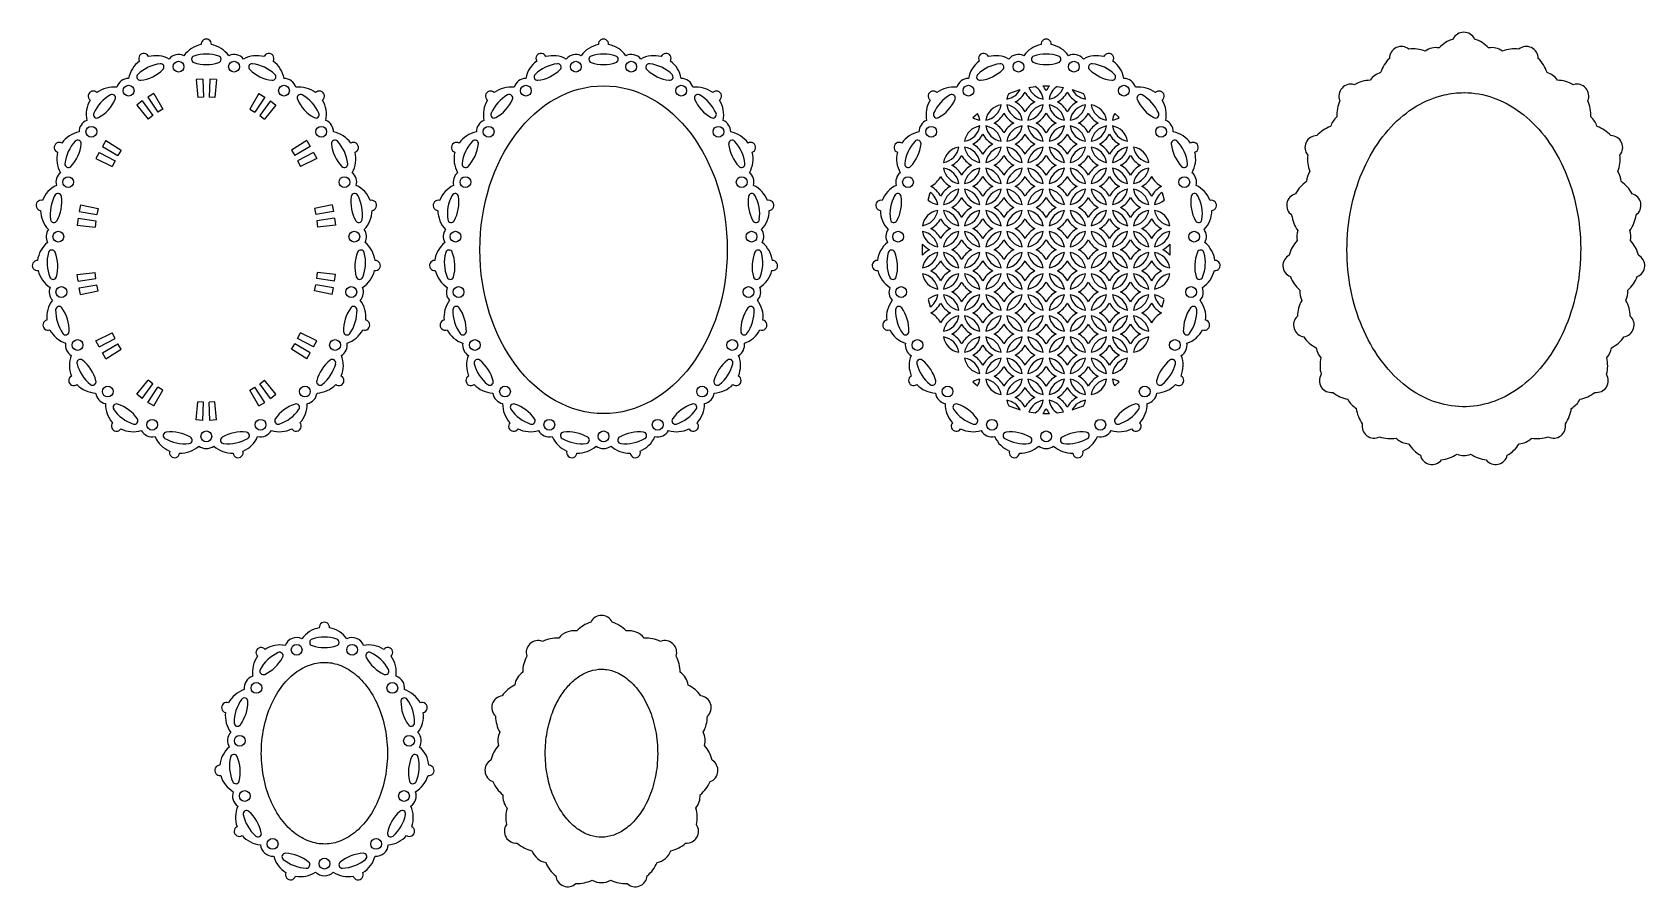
# Model space of a CAD drawing. Extents: x -317 to 155, y -390 to -139.
import ezdxf

# ---------------------------------------------------------------- set-up
doc = ezdxf.new("R2010")
doc.units = 0
doc.layers.get('0').update_dxf_attribs({"linetype": 'CONTINUOUS'})

msp = doc.modelspace()

# ---------------------------------------------------------------- linework, layer by layer
for p, q in [((-267.48, -152.89), (-269.48, -153.03)), ((-269.48, -153.03), (-268.94, -158.3)), ((-267.48, -152.89), (-267.3, -158.19)), ((-265.48, -152.89), (-265.66, -158.19)), ((-263.48, -153.03), (-265.48, -152.89)), ((-263.48, -153.03), (-264.02, -158.3)), ((-25.5, -155.35), (-23.71, -155.07)), ((-21.46, -154.9), (-19.44, -154.9)), ((-17.19, -155.07), (-15.4, -155.35)), ((-285.26, -159.31), (-286.84, -160.54)), ((-286.84, -160.54), (-283.48, -164.64)), ((-285.26, -159.31), (-282.12, -163.58)), ((-281.9, -157.11), (-283.61, -158.17)), ((-283.61, -158.17), (-280.71, -162.6)), ((-281.9, -157.11), (-279.26, -161.71)), ((-267.3, -158.19), (-268.94, -158.3)), ((-264.02, -158.3), (-265.66, -158.19)), ((-251.05, -157.11), (-253.7, -161.71)), ((-249.34, -158.17), (-252.24, -162.6)), ((-251.05, -157.11), (-249.34, -158.17)), ((-247.69, -159.31), (-250.84, -163.58)), ((-246.11, -160.54), (-249.48, -164.64)), ((-247.69, -159.31), (-246.11, -160.54)), ((-31.43, -157.13), (-28.03, -155.94)), ((-12.87, -155.94), (-9.47, -157.13)), ((-282.12, -163.58), (-283.48, -164.64)), ((-279.26, -161.71), (-280.71, -162.6)), ((-253.7, -161.71), (-252.24, -162.6)), ((-250.84, -163.58), (-249.48, -164.64)), ((-41.88, -164.18), (-40.58, -162.97)), ((-0.32, -162.97), (0.98, -164.18)), ((-297.91, -174.39), (-298.81, -176.18)), ((-297.91, -174.39), (-293.23, -176.87)), ((-295.91, -170.93), (-296.94, -172.65)), ((-296.94, -172.65), (-292.36, -175.3)), ((-295.91, -170.93), (-291.43, -173.77)), ((-291.43, -173.77), (-292.36, -175.3)), ((-237.05, -170.93), (-241.52, -173.77)), ((-241.52, -173.77), (-240.59, -175.3)), ((-236.01, -172.65), (-240.59, -175.3)), ((-235.04, -174.39), (-239.72, -176.87)), ((-237.05, -170.93), (-236.01, -172.65)), ((-235.04, -174.39), (-234.14, -176.18)), ((-298.81, -176.18), (-294.04, -178.48)), ((-293.23, -176.87), (-294.04, -178.48)), ((-239.72, -176.87), (-238.91, -178.48)), ((-234.14, -176.18), (-238.91, -178.48)), ((-54.98, -188.35), (-54.4, -186.13)), ((13.5, -186.13), (14.08, -188.35)), ((-304.06, -193.68), (-304.31, -195.66)), ((-304.06, -193.68), (-298.81, -194.43)), ((-303.37, -189.74), (-303.74, -191.7)), ((-303.74, -191.7), (-298.52, -192.61)), ((-303.37, -189.74), (-298.18, -190.81)), ((-298.18, -190.81), (-298.52, -192.61)), ((-229.59, -189.74), (-234.78, -190.81)), ((-234.78, -190.81), (-234.43, -192.61)), ((-229.21, -191.7), (-234.43, -192.61)), ((-228.9, -193.68), (-234.14, -194.43)), ((-229.59, -189.74), (-229.21, -191.7)), ((-228.9, -193.68), (-228.64, -195.66)), ((-304.31, -195.66), (-299.04, -196.25)), ((-298.81, -194.43), (-299.04, -196.25)), ((-234.14, -194.43), (-233.91, -196.25)), ((-228.64, -195.66), (-233.91, -196.25)), ((-56.66, -204.5), (-56.66, -201.27)), ((15.76, -201.27), (15.76, -204.5)), ((-304.31, -210.11), (-299.04, -209.53)), ((-304.06, -212.1), (-304.31, -210.11)), ((-304.06, -212.1), (-298.81, -211.35)), ((-298.81, -211.35), (-299.04, -209.53)), ((-234.14, -211.35), (-233.91, -209.53)), ((-228.9, -212.1), (-234.14, -211.35)), ((-228.64, -210.11), (-233.91, -209.53)), ((-228.9, -212.1), (-228.64, -210.11)), ((-303.74, -214.07), (-298.52, -213.16)), ((-303.37, -216.04), (-303.74, -214.07)), ((-303.37, -216.04), (-298.18, -214.96)), ((-298.18, -214.96), (-298.52, -213.16)), ((-234.78, -214.96), (-234.43, -213.16)), ((-229.59, -216.04), (-234.78, -214.96)), ((-229.21, -214.07), (-234.43, -213.16)), ((-229.59, -216.04), (-229.21, -214.07)), ((-54.98, -217.43), (-54.4, -219.64)), ((13.5, -219.64), (14.08, -217.43)), ((-298.81, -229.59), (-294.04, -227.29)), ((-297.91, -231.38), (-298.81, -229.59)), ((-297.91, -231.38), (-293.23, -228.9)), ((-296.94, -233.13), (-292.36, -230.47)), ((-293.23, -228.9), (-294.04, -227.29)), ((-291.43, -232), (-292.36, -230.47)), ((-241.52, -232), (-240.59, -230.47)), ((-236.01, -233.13), (-240.59, -230.47)), ((-239.72, -228.9), (-238.91, -227.29)), ((-235.04, -231.38), (-239.72, -228.9)), ((-234.14, -229.59), (-238.91, -227.29)), ((-235.04, -231.38), (-234.14, -229.59)), ((-295.91, -234.84), (-296.94, -233.13)), ((-295.91, -234.84), (-291.43, -232)), ((-237.05, -234.84), (-241.52, -232)), ((-237.05, -234.84), (-236.01, -233.13)), ((-286.84, -245.23), (-283.48, -241.14)), ((-285.26, -246.46), (-286.84, -245.23)), ((-285.26, -246.46), (-282.12, -242.19)), ((-283.61, -247.61), (-280.71, -243.17)), ((-282.12, -242.19), (-283.48, -241.14)), ((-281.9, -248.66), (-279.26, -244.07)), ((-279.26, -244.07), (-280.71, -243.17)), ((-253.7, -244.07), (-252.24, -243.17)), ((-251.05, -248.66), (-253.7, -244.07)), ((-249.34, -247.61), (-252.24, -243.17)), ((-250.84, -242.19), (-249.48, -241.14)), ((-247.69, -246.46), (-250.84, -242.19)), ((-246.11, -245.23), (-249.48, -241.14)), ((-247.69, -246.46), (-246.11, -245.23)), ((-41.88, -241.59), (-40.58, -242.81)), ((-0.32, -242.81), (0.98, -241.59)), ((-281.9, -248.66), (-283.61, -247.61)), ((-269.48, -252.74), (-268.94, -247.47)), ((-267.3, -247.58), (-268.94, -247.47)), ((-267.48, -252.88), (-267.3, -247.58)), ((-264.02, -247.47), (-265.66, -247.58)), ((-265.48, -252.88), (-265.66, -247.58)), ((-263.48, -252.74), (-264.02, -247.47)), ((-251.05, -248.66), (-249.34, -247.61)), ((-31.43, -248.64), (-28.03, -249.83)), ((-12.87, -249.83), (-9.47, -248.64)), ((-267.48, -252.88), (-269.48, -252.74)), ((-263.48, -252.74), (-265.48, -252.88)), ((-25.5, -250.43), (-23.71, -250.7)), ((-21.46, -250.88), (-19.44, -250.88)), ((-17.19, -250.7), (-15.4, -250.43))]:
    msp.add_line(p, q)
for centre in [(-274.6, -149.28), (-258.36, -149.28), (-158.23, -149.28), (-141.99, -149.28), (-28.57, -149.28), (-12.33, -149.28), (-289.24, -156.31), (-243.72, -156.31), (-172.87, -156.31), (-127.35, -156.31), (-43.21, -156.31), (2.31, -156.31), (-300.15, -168.34), (-232.81, -168.34), (-183.78, -168.34), (-116.45, -168.34), (-54.12, -168.34), (13.22, -168.34), (-306.95, -183.09), (-226.01, -183.09), (-190.58, -183.09), (-109.64, -183.09), (-60.92, -183.09), (20.02, -183.09), (-309.84, -199.07), (-223.12, -199.07), (-193.48, -199.07), (-106.75, -199.07), (-63.81, -199.07), (22.91, -199.07), (-308.94, -215.29), (-224.01, -215.29), (-192.58, -215.29), (-107.65, -215.29), (-62.92, -215.29), (22.01, -215.29), (-304.19, -230.81), (-228.77, -230.81), (-187.82, -230.81), (-112.4, -230.81), (-58.16, -230.81), (17.26, -230.81), (-295.35, -244.44), (-237.6, -244.44), (-178.99, -244.44), (-121.24, -244.44), (-49.32, -244.44), (8.42, -244.44), (-282.35, -254.17), (-250.6, -254.17), (-165.99, -254.17), (-134.24, -254.17), (-36.32, -254.17), (-4.58, -254.17), (-266.47, -257.58), (-150.11, -257.58), (-20.44, -257.58), (-240.01, -320.1), (-223.77, -320.1), (-251.81, -331.26), (-211.98, -331.26), (-256.69, -346.75), (-207.09, -346.75), (-255.22, -362.92), (-208.57, -362.92), (-247.06, -376.96), (-216.73, -376.96), (-231.87, -382.73)]:
    msp.add_circle(centre, 1.58)
for centre, radius, start, end in [((-266.48, -142.68), 1.49, 354.6948, 185.3052), ((-150.11, -142.68), 1.49, 354.6948, 185.3052), ((-20.45, -142.68), 1.49, 354.6948, 185.3052), ((101.91, -150.76), 10.08, 108.2704, 136.0657), ((101.91, -142.68), 3.49, 25.2856, 154.7144), ((101.91, -150.76), 10.08, 43.9372, 71.7296), ((-284.77, -146.85), 1.49, 20.339, 210.9494), ((-281.28, -154.13), 8.08, 61.2603, 105.0338), ((-274.6, -149.28), 3.58, 64.2692, 141.3751), ((-266.48, -150.76), 8.08, 100.6104, 144.3839), ((-269.78, -147.11), 1.01, 108.5436, 251.4564), ((-266.48, -157.03), 11.46, 71.5805, 108.4195), ((-266.48, -150.76), 8.08, 35.6161, 79.3896), ((-263.18, -147.11), 1.01, 288.5436, 71.4564), ((-258.36, -149.28), 3.58, 38.6249, 115.7308), ((-251.68, -154.13), 8.08, 74.9662, 118.7397), ((-248.18, -146.85), 1.49, 329.0506, 159.661), ((-168.41, -146.85), 1.49, 20.339, 210.9494), ((-164.92, -154.13), 8.08, 61.2603, 105.0338), ((-158.23, -149.28), 3.58, 64.2692, 141.3751), ((-150.11, -150.76), 8.08, 100.6104, 144.3839), ((-153.41, -147.11), 1.01, 108.5436, 251.4564), ((-150.11, -157.03), 11.46, 71.5805, 108.4195), ((-150.11, -150.76), 8.08, 35.6161, 79.3896), ((-146.81, -147.11), 1.01, 288.5436, 71.4564), ((-141.99, -149.28), 3.58, 38.6249, 115.7308), ((-135.31, -154.13), 8.08, 74.9662, 118.7397), ((-131.82, -146.85), 1.49, 329.0506, 159.661), ((-38.75, -146.85), 1.49, 20.339, 210.9494), ((-35.25, -154.13), 8.08, 61.2603, 105.0338), ((-28.57, -149.28), 3.58, 64.2692, 141.3751), ((-20.45, -150.76), 8.08, 100.6104, 144.3839), ((-23.75, -147.11), 1.01, 108.5436, 251.4564), ((-20.45, -157.03), 11.46, 71.5805, 108.4195), ((-20.45, -150.76), 8.08, 35.6161, 79.3896), ((-17.15, -147.11), 1.01, 288.5436, 71.4564), ((-12.33, -149.28), 3.58, 38.6249, 115.7308), ((-5.65, -154.13), 8.08, 74.9662, 118.7397), ((-2.15, -146.85), 1.49, 329.0506, 159.661), ((83.61, -146.85), 3.49, 50.9298, 180.3586), ((87.11, -154.13), 10.08, 69.5785, 97.3739), ((93.79, -149.28), 5.58, 81.0912, 124.553), ((110.03, -149.28), 5.58, 55.4495, 98.9089), ((116.71, -154.13), 10.08, 82.6287, 110.424), ((120.21, -146.85), 3.49, 359.644, 129.0728), ((-281.28, -154.13), 8.08, 126.2546, 170.0282), ((-278.57, -159.78), 11.46, 97.2247, 134.0638), ((-287.15, -141.9), 11.46, 277.2247, 314.0638), ((-279.88, -149.41), 1.01, 314.1879, 97.1006), ((-266.48, -137.19), 11.46, 251.5805, 288.4195), ((-253.07, -149.41), 1.01, 82.8994, 225.8121), ((-245.81, -141.9), 11.46, 225.9362, 262.7753), ((-254.39, -159.78), 11.46, 45.9362, 82.7753), ((-251.68, -154.13), 8.08, 9.9718, 53.7454), ((-164.92, -154.13), 8.08, 126.2546, 170.0282), ((-162.2, -159.78), 11.46, 97.2247, 134.0638), ((-170.79, -141.9), 11.46, 277.2247, 314.0638), ((-163.52, -149.41), 1.01, 314.1879, 97.1006), ((-150.11, -137.19), 11.46, 251.5805, 288.4195), ((-136.71, -149.41), 1.01, 82.8994, 225.8121), ((-129.44, -141.9), 11.46, 225.9362, 262.7753), ((-138.02, -159.78), 11.46, 45.9362, 82.7753), ((-135.31, -154.13), 8.08, 9.9718, 53.7454), ((-35.25, -154.13), 8.08, 126.2546, 170.0282), ((-32.54, -159.78), 11.46, 97.2247, 134.0638), ((-41.12, -141.9), 11.46, 277.2247, 314.0638), ((-33.86, -149.41), 1.01, 314.1879, 97.1006), ((-20.45, -137.19), 11.46, 251.5805, 288.4195), ((-7.05, -149.41), 1.01, 82.8994, 225.8121), ((0.22, -141.9), 11.46, 225.9362, 262.7753), ((-8.36, -159.78), 11.46, 45.9362, 82.7753), ((-5.65, -154.13), 8.08, 9.9718, 53.7454), ((79.15, -156.31), 5.58, 106.7354, 146.7138), ((87.11, -154.13), 10.08, 133.9146, 161.7099), ((116.71, -154.13), 10.08, 18.2927, 46.088), ((124.67, -156.31), 5.58, 33.2888, 73.2672), ((-293.6, -163.32), 8.08, 83.4211, 127.1946), ((-289.24, -156.31), 3.58, 89.9134, 163.5358), ((-285.83, -152.27), 1.01, 134.1879, 277.1006), ((-247.12, -152.27), 1.01, 262.8994, 45.8121), ((-243.72, -156.31), 3.58, 16.4642, 90.0866), ((-239.36, -163.32), 8.08, 52.8054, 96.5789), ((-177.24, -163.32), 8.08, 83.4211, 127.1946), ((-172.87, -156.31), 3.58, 89.9134, 163.5358), ((-169.47, -152.27), 1.01, 134.1879, 277.1006), ((-130.76, -152.27), 1.01, 262.8994, 45.8121), ((-127.35, -156.31), 3.58, 16.4642, 90.0866), ((-122.99, -163.32), 8.08, 52.8054, 96.5789), ((-47.57, -163.32), 8.08, 83.4211, 127.1946), ((-43.21, -156.31), 3.58, 89.9134, 163.5358), ((-39.81, -152.27), 1.01, 134.1879, 277.1006), ((-20.45, -153.43), 5.4, 200.7558, 260.9558), ((-26.63, -159.61), 5.4, 9.0442, 57.253), ((-26.63, -159.61), 7, 27.981, 42.3754), ((-14.27, -159.61), 7, 137.6246, 152.019), ((-14.27, -159.61), 5.4, 122.747, 170.9558), ((-20.45, -153.43), 5.4, 279.0442, 339.2442), ((-1.1, -152.27), 1.01, 262.8994, 45.8121), ((2.31, -156.31), 3.58, 16.4642, 90.0866), ((6.67, -163.32), 8.08, 52.8054, 96.5789), ((68.81, -157.89), 3.49, 73.0906, 202.5194), ((74.79, -163.32), 10.08, 91.7393, 119.5346), ((129.03, -163.32), 10.08, 60.468, 88.2633), ((135.02, -157.89), 3.49, 337.4832, 106.912), ((-293.6, -163.32), 8.08, 148.4154, 192.1889), ((-299.58, -157.89), 1.49, 42.4998, 233.1102), ((-288.96, -167.53), 11.46, 119.3855, 156.2245), ((-303.65, -154.21), 11.46, 299.3855, 336.2245), ((-294.09, -158.42), 1.01, 336.3486, 119.2614), ((-238.87, -158.42), 1.01, 60.7386, 203.6514), ((-229.31, -154.21), 11.46, 203.7755, 240.6145), ((-244, -167.53), 11.46, 23.7755, 60.6145), ((-233.37, -157.89), 1.49, 306.8898, 137.5002), ((-239.36, -163.32), 8.08, 347.8111, 31.5846), ((-177.24, -163.32), 8.08, 148.4154, 192.1889), ((-183.22, -157.89), 1.49, 42.4998, 233.1102), ((-172.59, -167.53), 11.46, 119.3855, 156.2245), ((-187.28, -154.21), 11.46, 299.3855, 336.2245), ((-177.72, -158.42), 1.01, 336.3486, 119.2614), ((-122.51, -158.42), 1.01, 60.7386, 203.6514), ((-112.94, -154.21), 11.46, 203.7755, 240.6145), ((-127.64, -167.53), 11.46, 23.7755, 60.6145), ((-117.01, -157.89), 1.49, 306.8898, 137.5002), ((-122.99, -163.32), 8.08, 347.8111, 31.5846), ((-47.57, -163.32), 8.08, 148.4154, 192.1889), ((-53.56, -157.89), 1.49, 42.4998, 233.1102), ((-42.93, -167.53), 11.46, 119.3855, 156.2245), ((-57.62, -154.21), 11.46, 299.3855, 336.2245), ((-48.06, -158.42), 1.01, 336.3486, 119.2614), ((-32.81, -165.8), 5.4, 99.0442, 170.9558), ((-39, -159.61), 5.4, 279.0442, 350.9558), ((-32.81, -153.43), 5.4, 279.0442, 332.3273), ((-26.63, -159.61), 5.4, 152.6678, 170.9558), ((-26.63, -159.61), 5.4, 189.0442, 260.9558), ((-32.81, -165.8), 5.4, 9.0442, 80.9558), ((-32.81, -153.43), 7, 297.981, 332.019), ((-32.81, -165.8), 7, 27.981, 62.019), ((-20.45, -153.43), 7, 207.981, 242.019), ((-20.45, -165.8), 7, 117.981, 152.019), ((-26.63, -159.61), 5.4, 279.0442, 350.9558), ((-20.45, -165.8), 5.4, 99.0442, 170.9558), ((-14.27, -159.61), 5.4, 189.0442, 260.9558), ((-20.45, -165.8), 5.4, 9.0442, 80.9558), ((-20.45, -153.43), 7, 297.981, 332.019), ((-20.45, -165.8), 7, 27.981, 62.019), ((-8.09, -153.43), 7, 207.981, 242.019), ((-8.09, -165.8), 7, 117.981, 152.019), ((-14.27, -159.61), 5.4, 279.0442, 350.9558), ((-8.09, -165.8), 5.4, 99.0442, 170.9558), ((-8.09, -153.43), 5.4, 207.6727, 260.9558), ((-14.27, -159.61), 5.4, 9.0442, 27.3322), ((-1.91, -159.61), 5.4, 189.0442, 260.9558), ((-8.09, -165.8), 5.4, 9.0442, 80.9558), ((7.16, -158.42), 1.01, 60.7386, 203.6514), ((16.72, -154.21), 11.46, 203.7755, 240.6145), ((2.03, -167.53), 11.46, 23.7755, 60.6145), ((12.65, -157.89), 1.49, 306.8898, 137.5002), ((6.67, -163.32), 8.08, 347.8111, 31.5846), ((74.79, -163.32), 10.08, 156.0754, 183.8707), ((129.03, -163.32), 10.08, 356.1319, 23.9272), ((-300.15, -168.34), 3.58, 112.0742, 180.9732), ((-298.52, -163.31), 1.01, 156.3486, 299.2614), ((-234.44, -163.31), 1.01, 240.7386, 23.6514), ((-232.81, -168.34), 3.58, 359.0268, 67.9258), ((-183.78, -168.34), 3.58, 112.0742, 180.9732), ((-182.15, -163.31), 1.01, 156.3486, 299.2614), ((-118.07, -163.31), 1.01, 240.7386, 23.6514), ((-116.45, -168.34), 3.58, 359.0268, 67.9258), ((-54.12, -168.34), 3.58, 112.0742, 180.9732), ((-52.49, -163.31), 1.01, 156.3486, 299.2614), ((-39, -159.61), 5.4, 237.683, 260.9558), ((-45.18, -165.8), 5.4, 9.0442, 31.5937), ((-39, -159.61), 7, 297.981, 332.019), ((-26.63, -159.61), 7, 207.981, 242.019), ((-26.63, -159.61), 7, 297.981, 332.019), ((-14.27, -159.61), 7, 207.981, 242.019), ((-14.27, -159.61), 7, 297.981, 332.019), ((-1.91, -159.61), 7, 207.981, 242.019), ((4.28, -165.8), 5.4, 148.4063, 170.9558), ((-1.91, -159.61), 5.4, 279.0442, 302.317), ((11.59, -163.31), 1.01, 240.7386, 23.6514), ((13.22, -168.34), 3.58, 359.0268, 67.9258), ((68.24, -168.34), 5.58, 128.8962, 164.1512), ((135.58, -168.34), 5.58, 15.8514, 51.1064), ((-302.21, -176.33), 8.08, 100.8584, 144.632), ((-230.75, -176.33), 8.08, 35.368, 79.1416), ((-185.84, -176.33), 8.08, 100.8584, 144.632), ((-114.38, -176.33), 8.08, 35.368, 79.1416), ((-56.18, -176.33), 8.08, 100.8584, 144.632), ((-45.18, -165.8), 5.4, 279.0442, 350.9558), ((-39, -171.98), 5.4, 99.0442, 170.9558), ((-45.18, -165.8), 7, 297.981, 332.019), ((-32.81, -165.8), 7, 207.981, 242.019), ((-32.81, -165.8), 5.4, 189.0442, 260.9558), ((-39, -171.98), 5.4, 9.0442, 80.9558), ((-39, -171.98), 7, 27.981, 62.019), ((-26.63, -171.98), 7, 117.981, 152.019), ((-26.63, -171.98), 5.4, 99.0442, 170.9558), ((-32.81, -165.8), 5.4, 279.0442, 350.9558), ((-32.81, -165.8), 7, 297.981, 332.019), ((-20.45, -165.8), 7, 207.981, 242.019), ((-26.63, -171.98), 5.4, 9.0442, 80.9558), ((-20.45, -165.8), 5.4, 189.0442, 260.9558), ((-26.63, -171.98), 7, 27.981, 62.019), ((-14.27, -171.98), 7, 117.981, 152.019), ((-14.27, -171.98), 5.4, 99.0442, 170.9558), ((-20.45, -165.8), 5.4, 279.0442, 350.9558), ((-20.45, -165.8), 7, 297.981, 332.019), ((-8.09, -165.8), 7, 207.981, 242.019), ((-14.27, -171.98), 5.4, 9.0442, 80.9558), ((-8.09, -165.8), 5.4, 189.0442, 260.9558), ((-14.27, -171.98), 7, 27.981, 62.019), ((-1.91, -171.98), 7, 117.981, 152.019), ((-8.09, -165.8), 5.4, 279.0442, 350.9558), ((-1.91, -171.98), 5.4, 99.0442, 170.9558), ((-8.09, -165.8), 7, 297.981, 332.019), ((4.28, -165.8), 7, 207.981, 242.019), ((4.28, -165.8), 5.4, 189.0442, 260.9558), ((-1.91, -171.98), 5.4, 9.0442, 80.9558), ((15.28, -176.33), 8.08, 35.368, 79.1416), ((58.85, -172.95), 3.49, 90.528, 219.9568), ((66.18, -176.33), 10.08, 109.1767, 136.972), ((137.64, -176.33), 10.08, 43.0306, 70.8259), ((144.97, -172.95), 3.49, 320.0458, 89.4746), ((-309.54, -172.95), 1.49, 59.9372, 250.5476), ((-302.21, -176.33), 8.08, 165.8528, 209.6263), ((-296.52, -178.96), 11.46, 136.8228, 173.6619), ((-314.52, -170.65), 11.46, 316.8228, 353.6619), ((-304.14, -171.81), 1.01, 353.786, 136.6987), ((-228.82, -171.81), 1.01, 43.3013, 186.214), ((-218.43, -170.65), 11.46, 186.3381, 223.1772), ((-236.44, -178.96), 11.46, 6.3381, 43.1772), ((-223.41, -172.95), 1.49, 289.4524, 120.0628), ((-230.75, -176.33), 8.08, 330.3737, 14.1472), ((-193.18, -172.95), 1.49, 59.9372, 250.5476), ((-185.84, -176.33), 8.08, 165.8528, 209.6263), ((-180.15, -178.96), 11.46, 136.8228, 173.6619), ((-198.16, -170.65), 11.46, 316.8228, 353.6619), ((-187.77, -171.81), 1.01, 353.786, 136.6987), ((-112.45, -171.81), 1.01, 43.3013, 186.214), ((-102.07, -170.65), 11.46, 186.3381, 223.1772), ((-120.08, -178.96), 11.46, 6.3381, 43.1772), ((-107.05, -172.95), 1.49, 289.4524, 120.0628), ((-114.38, -176.33), 8.08, 330.3737, 14.1472), ((-63.51, -172.95), 1.49, 59.9372, 250.5476), ((-56.18, -176.33), 8.08, 165.8528, 209.6263), ((-50.49, -178.96), 11.46, 136.8228, 173.6619), ((-68.5, -170.65), 11.46, 316.8228, 353.6619), ((-58.11, -171.81), 1.01, 353.786, 136.6987), ((-45.18, -178.16), 5.4, 99.0442, 170.9558), ((-51.36, -171.98), 5.4, 279.0442, 350.9558), ((-45.18, -178.16), 5.4, 9.0442, 80.9558), ((-39, -171.98), 5.4, 189.0442, 260.9558), ((-45.18, -178.16), 7, 27.981, 62.019), ((-32.81, -178.16), 7, 117.981, 152.019), ((-32.81, -178.16), 5.4, 99.0442, 170.9558), ((-39, -171.98), 5.4, 279.0442, 350.9558), ((-26.63, -171.98), 5.4, 189.0442, 260.9558), ((-32.81, -178.16), 5.4, 9.0442, 80.9558), ((-32.81, -178.16), 7, 27.981, 62.019), ((-20.45, -178.16), 7, 117.981, 152.019), ((-26.63, -171.98), 5.4, 279.0442, 350.9558), ((-20.45, -178.16), 5.4, 99.0442, 170.9558), ((-14.27, -171.98), 5.4, 189.0442, 260.9558), ((-20.45, -178.16), 5.4, 9.0442, 80.9558), ((-20.45, -178.16), 7, 27.981, 62.019), ((-8.09, -178.16), 7, 117.981, 152.019), ((-14.27, -171.98), 5.4, 279.0442, 350.9558), ((-8.09, -178.16), 5.4, 99.0442, 170.9558), ((-1.91, -171.98), 5.4, 189.0442, 260.9558), ((-8.09, -178.16), 5.4, 9.0442, 80.9558), ((-8.09, -178.16), 7, 27.981, 62.019), ((4.28, -178.16), 7, 117.981, 152.019), ((-1.91, -171.98), 5.4, 279.0442, 350.9558), ((4.28, -178.16), 5.4, 99.0442, 170.9558), ((10.46, -171.98), 5.4, 189.0442, 260.9558), ((4.28, -178.16), 5.4, 9.0442, 80.9558), ((17.21, -171.81), 1.01, 43.3013, 186.214), ((27.6, -170.65), 11.46, 186.3381, 223.1772), ((9.59, -178.96), 11.46, 6.3381, 43.1772), ((22.61, -172.95), 1.49, 289.4524, 120.0628), ((15.28, -176.33), 8.08, 330.3737, 14.1472), ((-306.9, -177.8), 1.01, 173.786, 316.6987), ((-226.05, -177.8), 1.01, 223.3013, 6.214), ((-190.54, -177.8), 1.01, 173.786, 316.6987), ((-109.69, -177.8), 1.01, 223.3013, 6.214), ((-60.88, -177.8), 1.01, 173.786, 316.6987), ((-45.18, -178.16), 5.4, 189.0442, 260.9558), ((-51.36, -184.34), 5.4, 9.0442, 80.9558), ((-51.36, -171.98), 7, 297.981, 332.019), ((-51.36, -184.34), 7, 27.981, 62.019), ((-39, -171.98), 7, 207.981, 242.019), ((-39, -184.34), 7, 117.981, 152.019), ((-45.18, -178.16), 5.4, 279.0442, 350.9558), ((-39, -184.34), 5.4, 99.0442, 170.9558), ((-32.81, -178.16), 5.4, 189.0442, 260.9558), ((-39, -184.34), 5.4, 9.0442, 80.9558), ((-39, -171.98), 7, 297.981, 332.019), ((-39, -184.34), 7, 27.981, 62.019), ((-26.63, -171.98), 7, 207.981, 242.019), ((-26.63, -184.34), 7, 117.981, 152.019), ((-26.63, -184.34), 5.4, 99.0442, 170.9558), ((-32.81, -178.16), 5.4, 279.0442, 350.9558), ((-26.63, -184.34), 5.4, 9.0442, 80.9558), ((-20.45, -178.16), 5.4, 189.0442, 260.9558), ((-26.63, -171.98), 7, 297.981, 332.019), ((-26.63, -184.34), 7, 27.981, 62.019), ((-14.27, -171.98), 7, 207.981, 242.019), ((-14.27, -184.34), 7, 117.981, 152.019), ((-14.27, -184.34), 5.4, 99.0442, 170.9558), ((-20.45, -178.16), 5.4, 279.0442, 350.9558), ((-14.27, -184.34), 5.4, 9.0442, 80.9558), ((-8.09, -178.16), 5.4, 189.0442, 260.9558), ((-14.27, -171.98), 7, 297.981, 332.019), ((-14.27, -184.34), 7, 27.981, 62.019), ((-1.91, -171.98), 7, 207.981, 242.019), ((-1.91, -184.34), 7, 117.981, 152.019), ((-8.09, -178.16), 5.4, 279.0442, 350.9558), ((-1.91, -184.34), 5.4, 99.0442, 170.9558), ((4.28, -178.16), 5.4, 189.0442, 260.9558), ((-1.91, -184.34), 5.4, 9.0442, 80.9558), ((-1.91, -171.98), 7, 297.981, 332.019), ((-1.91, -184.34), 7, 27.981, 62.019), ((10.46, -171.98), 7, 207.981, 242.019), ((10.46, -184.34), 7, 117.981, 152.019), ((10.46, -184.34), 5.4, 99.0442, 170.9558), ((4.28, -178.16), 5.4, 279.0442, 350.9558), ((19.97, -177.8), 1.01, 223.3013, 6.214), ((66.18, -176.33), 10.08, 173.5128, 201.3081), ((137.64, -176.33), 10.08, 338.6945, 6.4898), ((-306.94, -191.34), 8.08, 115.3554, 159.129), ((-306.95, -183.09), 3.58, 129.5115, 195.4702), ((-226.01, -183.09), 3.58, 344.5298, 50.4885), ((-226.01, -191.34), 8.08, 20.871, 64.6446), ((-190.58, -191.34), 8.08, 115.3554, 159.129), ((-190.58, -183.09), 3.58, 129.5115, 195.4702), ((-109.64, -183.09), 3.58, 344.5298, 50.4885), ((-109.65, -191.34), 8.08, 20.871, 64.6446), ((-60.92, -191.34), 8.08, 115.3554, 159.129), ((-60.92, -183.09), 3.58, 129.5115, 195.4702), ((-57.54, -178.16), 7, 297.981, 332.019), ((-45.18, -178.16), 7, 207.981, 242.019), ((-45.18, -178.16), 7, 297.981, 332.019), ((-32.81, -178.16), 7, 207.981, 242.019), ((-32.81, -178.16), 7, 297.981, 332.019), ((-20.45, -178.16), 7, 207.981, 242.019), ((-20.45, -178.16), 7, 297.981, 332.019), ((-8.09, -178.16), 7, 207.981, 242.019), ((-8.09, -178.16), 7, 297.981, 332.019), ((4.28, -178.16), 7, 207.981, 242.019), ((4.28, -178.16), 7, 297.981, 332.019), ((16.64, -178.16), 7, 207.981, 242.019), ((20.02, -183.09), 3.58, 344.5298, 50.4885), ((20.01, -191.34), 8.08, 20.871, 64.6446), ((61.45, -191.34), 10.08, 123.6737, 151.469), ((61.44, -183.09), 5.58, 146.3336, 178.6482), ((142.38, -183.09), 5.58, 1.3544, 33.669), ((142.38, -191.34), 10.08, 28.5336, 56.3289), ((-314.89, -189.9), 1.49, 74.4342, 265.0446), ((-300.77, -192.46), 11.46, 151.3198, 188.1589), ((-309.94, -187.45), 1.01, 8.283, 151.1957), ((-320.29, -188.93), 11.46, 331.3198, 8.1589), ((-212.67, -188.93), 11.46, 171.8411, 208.6802), ((-223.01, -187.45), 1.01, 28.8043, 171.717), ((-232.18, -192.46), 11.46, 351.8411, 28.6802), ((-218.07, -189.9), 1.49, 274.9554, 105.5658), ((-198.52, -189.9), 1.49, 74.4342, 265.0446), ((-184.41, -192.46), 11.46, 151.3198, 188.1589), ((-193.58, -187.45), 1.01, 8.283, 151.1957), ((-203.93, -188.93), 11.46, 331.3198, 8.1589), ((-96.3, -188.93), 11.46, 171.8411, 208.6802), ((-106.65, -187.45), 1.01, 28.8043, 171.717), ((-115.82, -192.46), 11.46, 351.8411, 28.6802), ((-101.7, -189.9), 1.49, 274.9554, 105.5658), ((-68.86, -189.9), 1.49, 74.4342, 265.0446), ((-54.75, -192.46), 11.46, 151.3198, 188.1589), ((-63.92, -187.45), 1.01, 8.283, 151.1957), ((-74.26, -188.93), 11.46, 331.3198, 8.1589), ((-51.36, -184.34), 5.4, 227.8854, 260.9558), ((-57.54, -190.52), 5.4, 9.0442, 54.4723), ((-57.54, -190.52), 7, 27.981, 62.019), ((-45.18, -190.52), 7, 117.981, 152.019), ((-51.36, -184.34), 5.4, 279.0442, 350.9558), ((-45.18, -190.52), 5.4, 99.0442, 170.9558), ((-51.36, -184.34), 7, 297.981, 332.019), ((-39, -184.34), 7, 207.981, 242.019), ((-39, -184.34), 5.4, 189.0442, 260.9558), ((-45.18, -190.52), 5.4, 9.0442, 80.9558), ((-45.18, -190.52), 7, 27.981, 62.019), ((-32.81, -190.52), 7, 117.981, 152.019), ((-39, -184.34), 5.4, 279.0442, 350.9558), ((-32.81, -190.52), 5.4, 99.0442, 170.9558), ((-39, -184.34), 7, 297.981, 332.019), ((-26.63, -184.34), 7, 207.981, 242.019), ((-32.81, -190.52), 5.4, 9.0442, 80.9558), ((-26.63, -184.34), 5.4, 189.0442, 260.9558), ((-32.81, -190.52), 7, 27.981, 62.019), ((-20.45, -190.52), 7, 117.981, 152.019), ((-20.45, -190.52), 5.4, 99.0442, 170.9558), ((-26.63, -184.34), 5.4, 279.0442, 350.9558), ((-26.63, -184.34), 7, 297.981, 332.019), ((-14.27, -184.34), 7, 207.981, 242.019), ((-20.45, -190.52), 5.4, 9.0442, 80.9558), ((-14.27, -184.34), 5.4, 189.0442, 260.9558), ((-20.45, -190.52), 7, 27.981, 62.019), ((-8.09, -190.52), 7, 117.981, 152.019), ((-14.27, -184.34), 5.4, 279.0442, 350.9558), ((-8.09, -190.52), 5.4, 99.0442, 170.9558), ((-14.27, -184.34), 7, 297.981, 332.019), ((-1.91, -184.34), 7, 207.981, 242.019), ((-1.91, -184.34), 5.4, 189.0442, 260.9558), ((-8.09, -190.52), 5.4, 9.0442, 80.9558), ((-8.09, -190.52), 7, 27.981, 62.019), ((4.28, -190.52), 7, 117.981, 152.019), ((-1.91, -184.34), 5.4, 279.0442, 350.9558), ((4.28, -190.52), 5.4, 99.0442, 170.9558), ((-1.91, -184.34), 7, 297.981, 332.019), ((10.46, -184.34), 7, 207.981, 242.019), ((4.28, -190.52), 5.4, 9.0442, 80.9558), ((10.46, -184.34), 5.4, 189.0442, 260.9558), ((4.28, -190.52), 7, 27.981, 62.019), ((16.64, -190.52), 7, 117.981, 152.019), ((16.64, -190.52), 5.4, 125.5277, 170.9558), ((10.46, -184.34), 5.4, 279.0442, 312.1146), ((33.36, -188.93), 11.46, 171.8411, 208.6802), ((23.02, -187.45), 1.01, 28.8043, 171.717), ((13.85, -192.46), 11.46, 351.8411, 28.6802), ((27.96, -189.9), 1.49, 274.9554, 105.5658), ((53.5, -189.9), 3.49, 105.025, 234.4538), ((150.32, -189.9), 3.49, 305.5488, 74.9776), ((-306.94, -191.34), 8.08, 180.3498, 224.1233), ((-226.01, -191.34), 8.08, 315.8767, 359.6502), ((-190.58, -191.34), 8.08, 180.3498, 224.1233), ((-109.65, -191.34), 8.08, 315.8767, 359.6502), ((-60.92, -191.34), 8.08, 180.3498, 224.1233), ((-51.36, -196.7), 5.4, 99.0442, 170.9558), ((-57.54, -190.52), 5.4, 279.0442, 350.9558), ((-51.36, -196.7), 5.4, 9.0442, 80.9558), ((-45.18, -190.52), 5.4, 189.0442, 260.9558), ((-51.36, -196.7), 7, 27.981, 62.019), ((-39, -196.7), 7, 117.981, 152.019), ((-39, -196.7), 5.4, 99.0442, 170.9558), ((-45.18, -190.52), 5.4, 279.0442, 350.9558), ((-39, -196.7), 5.4, 9.0442, 80.9558), ((-32.81, -190.52), 5.4, 189.0442, 260.9558), ((-39, -196.7), 7, 27.981, 62.019), ((-26.63, -196.7), 7, 117.981, 152.019), ((-32.81, -190.52), 5.4, 279.0442, 350.9558), ((-26.63, -196.7), 5.4, 99.0442, 170.9558), ((-20.45, -190.52), 5.4, 189.0442, 260.9558), ((-26.63, -196.7), 5.4, 9.0442, 80.9558), ((-26.63, -196.7), 7, 27.981, 62.019), ((-14.27, -196.7), 7, 117.981, 152.019), ((-20.45, -190.52), 5.4, 279.0442, 350.9558), ((-14.27, -196.7), 5.4, 99.0442, 170.9558), ((-8.09, -190.52), 5.4, 189.0442, 260.9558), ((-14.27, -196.7), 5.4, 9.0442, 80.9558), ((-14.27, -196.7), 7, 27.981, 62.019), ((-1.91, -196.7), 7, 117.981, 152.019), ((-8.09, -190.52), 5.4, 279.0442, 350.9558), ((-1.91, -196.7), 5.4, 99.0442, 170.9558), ((4.28, -190.52), 5.4, 189.0442, 260.9558), ((-1.91, -196.7), 5.4, 9.0442, 80.9558), ((-1.91, -196.7), 7, 27.981, 62.019), ((10.46, -196.7), 7, 117.981, 152.019), ((4.28, -190.52), 5.4, 279.0442, 350.9558), ((10.46, -196.7), 5.4, 99.0442, 170.9558), ((10.46, -196.7), 5.4, 9.0442, 80.9558), ((16.64, -190.52), 5.4, 189.0442, 260.9558), ((20.01, -191.34), 8.08, 315.8767, 359.6502), ((61.45, -191.34), 10.08, 188.0098, 215.8051), ((142.38, -191.34), 10.08, 324.1975, 351.9928), ((-309.84, -199.07), 3.58, 144.0086, 208.898), ((-311.12, -193.94), 1.01, 188.283, 331.1957), ((-221.84, -193.94), 1.01, 208.8043, 351.717), ((-223.12, -199.07), 3.58, 331.102, 35.9914), ((-193.48, -199.07), 3.58, 144.0086, 208.898), ((-194.76, -193.94), 1.01, 188.283, 331.1957), ((-105.47, -193.94), 1.01, 208.8043, 351.717), ((-106.75, -199.07), 3.58, 331.102, 35.9914), ((-63.81, -199.07), 3.58, 144.0086, 208.898), ((-65.09, -193.94), 1.01, 188.283, 331.1957), ((-51.36, -196.7), 5.4, 189.0442, 260.9558), ((-57.54, -202.89), 5.4, 9.0442, 80.9558), ((-57.54, -190.52), 7, 297.981, 332.019), ((-57.54, -202.89), 7, 27.981, 62.019), ((-45.18, -190.52), 7, 207.981, 242.019), ((-45.18, -202.89), 7, 117.981, 152.019), ((-51.36, -196.7), 5.4, 279.0442, 350.9558), ((-45.18, -202.89), 5.4, 99.0442, 170.9558), ((-39, -196.7), 5.4, 189.0442, 260.9558), ((-45.18, -202.89), 5.4, 9.0442, 80.9558), ((-45.18, -190.52), 7, 297.981, 332.019), ((-45.18, -202.89), 7, 27.981, 62.019), ((-32.81, -190.52), 7, 207.981, 242.019), ((-32.81, -202.89), 7, 117.981, 152.019), ((-39, -196.7), 5.4, 279.0442, 350.9558), ((-32.81, -202.89), 5.4, 99.0442, 170.9558), ((-32.81, -202.89), 5.4, 9.0442, 80.9558), ((-26.63, -196.7), 5.4, 189.0442, 260.9558), ((-32.81, -190.52), 7, 297.981, 332.019), ((-32.81, -202.89), 7, 27.981, 62.019), ((-20.45, -190.52), 7, 207.981, 242.019), ((-20.45, -202.89), 7, 117.981, 152.019), ((-26.63, -196.7), 5.4, 279.0442, 350.9558), ((-20.45, -202.89), 5.4, 99.0442, 170.9558), ((-20.45, -202.89), 5.4, 9.0442, 80.9558), ((-14.27, -196.7), 5.4, 189.0442, 260.9558), ((-20.45, -190.52), 7, 297.981, 332.019), ((-20.45, -202.89), 7, 27.981, 62.019), ((-8.09, -190.52), 7, 207.981, 242.019), ((-8.09, -202.89), 7, 117.981, 152.019), ((-8.09, -202.89), 5.4, 99.0442, 170.9558), ((-14.27, -196.7), 5.4, 279.0442, 350.9558), ((-1.91, -196.7), 5.4, 189.0442, 260.9558), ((-8.09, -202.89), 5.4, 9.0442, 80.9558), ((-8.09, -190.52), 7, 297.981, 332.019), ((-8.09, -202.89), 7, 27.981, 62.019), ((4.28, -190.52), 7, 207.981, 242.019), ((4.28, -202.89), 7, 117.981, 152.019), ((-1.91, -196.7), 5.4, 279.0442, 350.9558), ((4.28, -202.89), 5.4, 99.0442, 170.9558), ((4.28, -202.89), 5.4, 9.0442, 80.9558), ((10.46, -196.7), 5.4, 189.0442, 260.9558), ((4.28, -190.52), 7, 297.981, 332.019), ((4.28, -202.89), 7, 27.981, 62.019), ((16.64, -190.52), 7, 207.981, 242.019), ((16.64, -202.89), 7, 117.981, 152.019), ((10.46, -196.7), 5.4, 279.0442, 350.9558), ((16.64, -202.89), 5.4, 99.0442, 170.9558), ((24.19, -193.94), 1.01, 208.8043, 351.717), ((22.91, -199.07), 3.58, 331.102, 35.9914), ((58.55, -199.07), 5.58, 160.8306, 192.076), ((145.28, -199.07), 5.58, 347.9266, 19.172), ((-307.92, -207.1), 8.08, 128.7833, 172.5568), ((-311.74, -204), 1.01, 21.7108, 164.6236), ((-221.21, -204), 1.01, 15.3764, 158.2892), ((-225.04, -207.1), 8.08, 7.4432, 51.2167), ((-191.55, -207.1), 8.08, 128.7833, 172.5568), ((-195.38, -204), 1.01, 21.7108, 164.6236), ((-104.85, -204), 1.01, 15.3764, 158.2892), ((-108.67, -207.1), 8.08, 7.4432, 51.2167), ((-61.89, -207.1), 8.08, 128.7833, 172.5568), ((-65.72, -204), 1.01, 21.7108, 164.6236), ((-51.36, -196.7), 7, 220.757, 242.019), ((-51.36, -209.07), 7, 117.981, 139.243), ((-51.36, -196.7), 7, 297.981, 332.019), ((-51.36, -209.07), 7, 27.981, 62.019), ((-39, -196.7), 7, 207.981, 242.019), ((-39, -209.07), 7, 117.981, 152.019), ((-39, -196.7), 7, 297.981, 332.019), ((-39, -209.07), 7, 27.981, 62.019), ((-26.63, -196.7), 7, 207.981, 242.019), ((-26.63, -209.07), 7, 117.981, 152.019), ((-26.63, -196.7), 7, 297.981, 332.019), ((-26.63, -209.07), 7, 27.981, 62.019), ((-14.27, -196.7), 7, 207.981, 242.019), ((-14.27, -209.07), 7, 117.981, 152.019), ((-14.27, -196.7), 7, 297.981, 332.019), ((-14.27, -209.07), 7, 27.981, 62.019), ((-1.91, -196.7), 7, 207.981, 242.019), ((-1.91, -209.07), 7, 117.981, 152.019), ((-1.91, -196.7), 7, 297.981, 332.019), ((-1.91, -209.07), 7, 27.981, 62.019), ((10.46, -196.7), 7, 207.981, 242.019), ((10.46, -209.07), 7, 117.981, 152.019), ((10.46, -196.7), 7, 297.981, 319.243), ((10.46, -209.07), 7, 40.757, 62.019), ((24.81, -204), 1.01, 15.3764, 158.2892), ((20.99, -207.1), 8.08, 7.4432, 51.2167), ((60.47, -207.1), 10.08, 137.1015, 164.8968), ((143.35, -207.1), 10.08, 15.1058, 42.9011), ((-315.98, -207.54), 1.49, 87.862, 278.4724), ((-301.66, -206.75), 11.46, 164.7477, 201.5867), ((-321.46, -207.85), 11.46, 344.7477, 21.5867), ((-211.49, -207.85), 11.46, 158.4133, 195.2523), ((-231.29, -206.75), 11.46, 338.4133, 15.2523), ((-216.97, -207.54), 1.49, 261.5276, 92.138), ((-199.62, -207.54), 1.49, 87.862, 278.4724), ((-185.3, -206.75), 11.46, 164.7477, 201.5867), ((-205.1, -207.85), 11.46, 344.7477, 21.5867), ((-95.13, -207.85), 11.46, 158.4133, 195.2523), ((-114.93, -206.75), 11.46, 338.4133, 15.2523), ((-100.61, -207.54), 1.49, 261.5276, 92.138), ((-69.95, -207.54), 1.49, 87.862, 278.4724), ((-55.63, -206.75), 11.46, 164.7477, 201.5867), ((-75.44, -207.85), 11.46, 344.7477, 21.5867), ((-51.36, -209.07), 5.4, 99.0442, 170.9558), ((-57.54, -202.89), 5.4, 279.0442, 350.9558), ((-57.54, -202.89), 7, 297.981, 332.019), ((-45.18, -202.89), 7, 207.981, 242.019), ((-51.36, -209.07), 5.4, 9.0442, 80.9558), ((-45.18, -202.89), 5.4, 189.0442, 260.9558), ((-39, -209.07), 5.4, 99.0442, 170.9558), ((-45.18, -202.89), 5.4, 279.0442, 350.9558), ((-45.18, -202.89), 7, 297.981, 332.019), ((-32.81, -202.89), 7, 207.981, 242.019), ((-39, -209.07), 5.4, 9.0442, 80.9558), ((-32.81, -202.89), 5.4, 189.0442, 260.9558), ((-32.81, -202.89), 5.4, 279.0442, 350.9558), ((-26.63, -209.07), 5.4, 99.0442, 170.9558), ((-32.81, -202.89), 7, 297.981, 332.019), ((-20.45, -202.89), 7, 207.981, 242.019), ((-20.45, -202.89), 5.4, 189.0442, 260.9558), ((-26.63, -209.07), 5.4, 9.0442, 80.9558), ((-20.45, -202.89), 5.4, 279.0442, 350.9558), ((-14.27, -209.07), 5.4, 99.0442, 170.9558), ((-20.45, -202.89), 7, 297.981, 332.019), ((-8.09, -202.89), 7, 207.981, 242.019), ((-14.27, -209.07), 5.4, 9.0442, 80.9558), ((-8.09, -202.89), 5.4, 189.0442, 260.9558), ((-8.09, -202.89), 5.4, 279.0442, 350.9558), ((-1.91, -209.07), 5.4, 99.0442, 170.9558), ((-8.09, -202.89), 7, 297.981, 332.019), ((4.28, -202.89), 7, 207.981, 242.019), ((-1.91, -209.07), 5.4, 9.0442, 80.9558), ((4.28, -202.89), 5.4, 189.0442, 260.9558), ((4.28, -202.89), 5.4, 279.0442, 350.9558), ((10.46, -209.07), 5.4, 99.0442, 170.9558), ((4.28, -202.89), 7, 297.981, 332.019), ((16.64, -202.89), 7, 207.981, 242.019), ((10.46, -209.07), 5.4, 9.0442, 80.9558), ((16.64, -202.89), 5.4, 189.0442, 260.9558), ((34.53, -207.85), 11.46, 158.4133, 195.2523), ((14.73, -206.75), 11.46, 338.4133, 15.2523), ((29.05, -207.54), 1.49, 261.5276, 92.138), ((52.41, -207.54), 3.49, 118.4528, 247.8816), ((151.42, -207.54), 3.49, 292.121, 61.5498), ((-307.92, -207.1), 8.08, 193.7776, 237.5511), ((-311.38, -210.59), 1.01, 201.7108, 344.6236), ((-221.58, -210.59), 1.01, 195.3764, 338.2892), ((-225.04, -207.1), 8.08, 302.4489, 346.2224), ((-191.55, -207.1), 8.08, 193.7776, 237.5511), ((-195.01, -210.59), 1.01, 201.7108, 344.6236), ((-105.21, -210.59), 1.01, 195.3764, 338.2892), ((-108.67, -207.1), 8.08, 302.4489, 346.2224), ((-61.89, -207.1), 8.08, 193.7776, 237.5511), ((-65.35, -210.59), 1.01, 201.7108, 344.6236), ((-51.36, -209.07), 5.4, 189.0442, 260.9558), ((-57.54, -215.25), 5.4, 9.0442, 80.9558), ((-57.54, -215.25), 7, 27.981, 62.019), ((-45.18, -215.25), 7, 117.981, 152.019), ((-45.18, -215.25), 5.4, 99.0442, 170.9558), ((-51.36, -209.07), 5.4, 279.0442, 350.9558), ((-51.36, -209.07), 7, 297.981, 332.019), ((-39, -209.07), 7, 207.981, 242.019), ((-39, -209.07), 5.4, 189.0442, 260.9558), ((-45.18, -215.25), 5.4, 9.0442, 80.9558), ((-45.18, -215.25), 7, 27.981, 62.019), ((-32.81, -215.25), 7, 117.981, 152.019), ((-39, -209.07), 5.4, 279.0442, 350.9558), ((-32.81, -215.25), 5.4, 99.0442, 170.9558), ((-39, -209.07), 7, 297.981, 332.019), ((-26.63, -209.07), 7, 207.981, 242.019), ((-32.81, -215.25), 5.4, 9.0442, 80.9558), ((-26.63, -209.07), 5.4, 189.0442, 260.9558), ((-32.81, -215.25), 7, 27.981, 62.019), ((-20.45, -215.25), 7, 117.981, 152.019), ((-20.45, -215.25), 5.4, 99.0442, 170.9558), ((-26.63, -209.07), 5.4, 279.0442, 350.9558), ((-26.63, -209.07), 7, 297.981, 332.019), ((-14.27, -209.07), 7, 207.981, 242.019), ((-14.27, -209.07), 5.4, 189.0442, 260.9558), ((-20.45, -215.25), 5.4, 9.0442, 80.9558), ((-20.45, -215.25), 7, 27.981, 62.019), ((-8.09, -215.25), 7, 117.981, 152.019), ((-14.27, -209.07), 5.4, 279.0442, 350.9558), ((-8.09, -215.25), 5.4, 99.0442, 170.9558), ((-14.27, -209.07), 7, 297.981, 332.019), ((-1.91, -209.07), 7, 207.981, 242.019), ((-1.91, -209.07), 5.4, 189.0442, 260.9558), ((-8.09, -215.25), 5.4, 9.0442, 80.9558), ((-8.09, -215.25), 7, 27.981, 62.019), ((4.28, -215.25), 7, 117.981, 152.019), ((-1.91, -209.07), 5.4, 279.0442, 350.9558), ((4.28, -215.25), 5.4, 99.0442, 170.9558), ((-1.91, -209.07), 7, 297.981, 332.019), ((10.46, -209.07), 7, 207.981, 242.019), ((4.28, -215.25), 5.4, 9.0442, 80.9558), ((10.46, -209.07), 5.4, 189.0442, 260.9558), ((4.28, -215.25), 7, 27.981, 62.019), ((16.64, -215.25), 7, 117.981, 152.019), ((10.46, -209.07), 5.4, 279.0442, 350.9558), ((16.64, -215.25), 5.4, 99.0442, 170.9558), ((24.45, -210.59), 1.01, 195.3764, 338.2892), ((20.99, -207.1), 8.08, 302.4489, 346.2224), ((60.47, -207.1), 10.08, 201.4376, 229.2329), ((143.35, -207.1), 10.08, 310.7697, 338.565), ((-308.94, -215.29), 3.58, 157.4364, 222.7593), ((-224.01, -215.29), 3.58, 317.2407, 22.5636), ((-192.58, -215.29), 3.58, 157.4364, 222.7593), ((-107.65, -215.29), 3.58, 317.2407, 22.5636), ((-62.92, -215.29), 3.58, 157.4364, 222.7593), ((-51.36, -221.43), 5.4, 99.0442, 132.1146), ((-57.54, -215.25), 5.4, 305.5277, 350.9558), ((-45.18, -215.25), 5.4, 189.0442, 260.9558), ((-51.36, -221.43), 5.4, 9.0442, 80.9558), ((-51.36, -221.43), 7, 27.981, 62.019), ((-39, -221.43), 7, 117.981, 152.019), ((-39, -221.43), 5.4, 99.0442, 170.9558), ((-45.18, -215.25), 5.4, 279.0442, 350.9558), ((-39, -221.43), 5.4, 9.0442, 80.9558), ((-32.81, -215.25), 5.4, 189.0442, 260.9558), ((-39, -221.43), 7, 27.981, 62.019), ((-26.63, -221.43), 7, 117.981, 152.019), ((-32.81, -215.25), 5.4, 279.0442, 350.9558), ((-26.63, -221.43), 5.4, 99.0442, 170.9558), ((-26.63, -221.43), 5.4, 9.0442, 80.9558), ((-20.45, -215.25), 5.4, 189.0442, 260.9558), ((-26.63, -221.43), 7, 27.981, 62.019), ((-14.27, -221.43), 7, 117.981, 152.019), ((-14.27, -221.43), 5.4, 99.0442, 170.9558), ((-20.45, -215.25), 5.4, 279.0442, 350.9558), ((-8.09, -215.25), 5.4, 189.0442, 260.9558), ((-14.27, -221.43), 5.4, 9.0442, 80.9558), ((-14.27, -221.43), 7, 27.981, 62.019), ((-1.91, -221.43), 7, 117.981, 152.019), ((-1.91, -221.43), 5.4, 99.0442, 170.9558), ((-8.09, -215.25), 5.4, 279.0442, 350.9558), ((-1.91, -221.43), 5.4, 9.0442, 80.9558), ((4.28, -215.25), 5.4, 189.0442, 260.9558), ((-1.91, -221.43), 7, 27.981, 62.019), ((10.46, -221.43), 7, 117.981, 152.019), ((10.46, -221.43), 5.4, 99.0442, 170.9558), ((4.28, -215.25), 5.4, 279.0442, 350.9558), ((16.64, -215.25), 5.4, 189.0442, 234.4723), ((10.46, -221.43), 5.4, 47.8854, 80.9558), ((22.01, -215.29), 3.58, 317.2407, 22.5636), ((59.45, -215.29), 5.58, 174.2584, 205.9372), ((144.38, -215.28), 5.58, 334.0653, 5.7442), ((-305.15, -222.62), 8.08, 142.6445, 186.418), ((-299.16, -220.78), 11.46, 178.6089, 215.448), ((-309.61, -220.53), 1.01, 35.5721, 178.4848), ((-318.12, -226.59), 11.46, 358.6089, 35.448), ((-214.83, -226.59), 11.46, 144.552, 181.3911), ((-233.79, -220.78), 11.46, 324.552, 1.3911), ((-223.35, -220.53), 1.01, 1.5152, 144.4279), ((-227.8, -222.62), 8.08, 353.582, 37.3555), ((-188.79, -222.62), 8.08, 142.6445, 186.418), ((-193.25, -220.53), 1.01, 35.5721, 178.4848), ((-182.8, -220.78), 11.46, 178.6089, 215.448), ((-201.76, -226.59), 11.46, 358.6089, 35.448), ((-98.47, -226.59), 11.46, 144.552, 181.3911), ((-117.43, -220.78), 11.46, 324.552, 1.3911), ((-106.98, -220.53), 1.01, 1.5152, 144.4279), ((-111.44, -222.62), 8.08, 353.582, 37.3555), ((-59.13, -222.62), 8.08, 142.6445, 186.418), ((-63.58, -220.53), 1.01, 35.5721, 178.4848), ((-53.14, -220.78), 11.46, 178.6089, 215.448), ((-72.1, -226.59), 11.46, 358.6089, 35.448), ((-57.54, -215.25), 7, 297.981, 332.019), ((-57.54, -227.61), 7, 27.981, 62.019), ((-45.18, -215.25), 7, 207.981, 242.019), ((-45.18, -227.61), 7, 117.981, 152.019), ((-45.18, -215.25), 7, 297.981, 332.019), ((-45.18, -227.61), 7, 27.981, 62.019), ((-32.81, -215.25), 7, 207.981, 242.019), ((-32.81, -227.61), 7, 117.981, 152.019), ((-32.81, -215.25), 7, 297.981, 332.019), ((-32.81, -227.61), 7, 27.981, 62.019), ((-20.45, -215.25), 7, 207.981, 242.019), ((-20.45, -227.61), 7, 117.981, 152.019), ((-20.45, -215.25), 7, 297.981, 332.019), ((-20.45, -227.61), 7, 27.981, 62.019), ((-8.09, -215.25), 7, 207.981, 242.019), ((-8.09, -227.61), 7, 117.981, 152.019), ((-8.09, -215.25), 7, 297.981, 332.019), ((-8.09, -227.61), 7, 27.981, 62.019), ((4.28, -215.25), 7, 207.981, 242.019), ((4.28, -227.61), 7, 117.981, 152.019), ((4.28, -215.25), 7, 297.981, 332.019), ((4.28, -227.61), 7, 27.981, 62.019), ((16.64, -215.25), 7, 207.981, 242.019), ((16.64, -227.61), 7, 117.981, 152.019), ((31.19, -226.59), 11.46, 144.552, 181.3911), ((12.23, -220.78), 11.46, 324.552, 1.3911), ((22.68, -220.53), 1.01, 1.5152, 144.4279), ((18.23, -222.62), 8.08, 353.582, 37.3555), ((63.23, -222.62), 10.08, 150.9627, 178.7581), ((140.59, -222.62), 10.08, 1.2445, 29.0398), ((-312.87, -224.98), 1.49, 101.7232, 292.3336), ((-305.15, -222.62), 8.08, 207.6388, 251.4124), ((-227.8, -222.62), 8.08, 288.5876, 332.3612), ((-220.08, -224.98), 1.49, 247.6664, 78.2768), ((-196.51, -224.98), 1.49, 101.7232, 292.3336), ((-188.79, -222.62), 8.08, 207.6388, 251.4124), ((-111.44, -222.62), 8.08, 288.5876, 332.3612), ((-103.72, -224.98), 1.49, 247.6664, 78.2768), ((-66.85, -224.98), 1.49, 101.7232, 292.3336), ((-59.13, -222.62), 8.08, 207.6388, 251.4124), ((-45.18, -227.61), 5.4, 99.0442, 170.9558), ((-51.36, -221.43), 5.4, 279.0442, 350.9558), ((-51.36, -221.43), 7, 297.981, 332.019), ((-39, -221.43), 7, 207.981, 242.019), ((-45.18, -227.61), 5.4, 9.0442, 80.9558), ((-39, -221.43), 5.4, 189.0442, 260.9558), ((-32.81, -227.61), 5.4, 99.0442, 170.9558), ((-39, -221.43), 5.4, 279.0442, 350.9558), ((-39, -221.43), 7, 297.981, 332.019), ((-26.63, -221.43), 7, 207.981, 242.019), ((-32.81, -227.61), 5.4, 9.0442, 80.9558), ((-26.63, -221.43), 5.4, 189.0442, 260.9558), ((-26.63, -221.43), 5.4, 279.0442, 350.9558), ((-20.45, -227.61), 5.4, 99.0442, 170.9558), ((-26.63, -221.43), 7, 297.981, 332.019), ((-14.27, -221.43), 7, 207.981, 242.019), ((-20.45, -227.61), 5.4, 9.0442, 80.9558), ((-14.27, -221.43), 5.4, 189.0442, 260.9558), ((-8.09, -227.61), 5.4, 99.0442, 170.9558), ((-14.27, -221.43), 5.4, 279.0442, 350.9558), ((-14.27, -221.43), 7, 297.981, 332.019), ((-1.91, -221.43), 7, 207.981, 242.019), ((-8.09, -227.61), 5.4, 9.0442, 80.9558), ((-1.91, -221.43), 5.4, 189.0442, 260.9558), ((4.28, -227.61), 5.4, 99.0442, 170.9558), ((-1.91, -221.43), 5.4, 279.0442, 350.9558), ((-1.91, -221.43), 7, 297.981, 332.019), ((10.46, -221.43), 7, 207.981, 242.019), ((4.28, -227.61), 5.4, 9.0442, 80.9558), ((10.46, -221.43), 5.4, 189.0442, 260.9558), ((18.23, -222.62), 8.08, 288.5876, 332.3612), ((25.95, -224.98), 1.49, 247.6664, 78.2768), ((55.51, -224.98), 3.49, 132.314, 261.7428), ((148.31, -224.98), 3.49, 278.2598, 47.6886), ((-307.68, -226.84), 1.01, 215.5721, 358.4848), ((-304.19, -230.81), 3.58, 171.2976, 238.6955), ((-228.77, -230.81), 3.58, 301.3045, 8.7024), ((-225.28, -226.84), 1.01, 181.5152, 324.4279), ((-191.31, -226.84), 1.01, 215.5721, 358.4848), ((-187.82, -230.81), 3.58, 171.2976, 238.6955), ((-112.4, -230.81), 3.58, 301.3045, 8.7024), ((-108.92, -226.84), 1.01, 181.5152, 324.4279), ((-61.65, -226.84), 1.01, 215.5721, 358.4848), ((-58.16, -230.81), 3.58, 171.2976, 238.6955), ((-51.36, -233.79), 5.4, 9.0442, 80.9558), ((-45.18, -227.61), 5.4, 189.0442, 260.9558), ((-51.36, -233.79), 7, 27.981, 62.019), ((-39, -233.79), 7, 117.981, 152.019), ((-39, -233.79), 5.4, 99.0442, 170.9558), ((-45.18, -227.61), 5.4, 279.0442, 350.9558), ((-45.18, -227.61), 7, 297.981, 332.019), ((-32.81, -227.61), 7, 207.981, 242.019), ((-39, -233.79), 5.4, 9.0442, 80.9558), ((-32.81, -227.61), 5.4, 189.0442, 260.9558), ((-39, -233.79), 7, 27.981, 62.019), ((-26.63, -233.79), 7, 117.981, 152.019), ((-32.81, -227.61), 5.4, 279.0442, 350.9558), ((-26.63, -233.79), 5.4, 99.0442, 170.9558), ((-32.81, -227.61), 7, 297.981, 332.019), ((-20.45, -227.61), 7, 207.981, 242.019), ((-20.45, -227.61), 5.4, 189.0442, 260.9558), ((-26.63, -233.79), 5.4, 9.0442, 80.9558), ((-26.63, -233.79), 7, 27.981, 62.019), ((-14.27, -233.79), 7, 117.981, 152.019), ((-20.45, -227.61), 5.4, 279.0442, 350.9558), ((-14.27, -233.79), 5.4, 99.0442, 170.9558), ((-20.45, -227.61), 7, 297.981, 332.019), ((-8.09, -227.61), 7, 207.981, 242.019), ((-14.27, -233.79), 5.4, 9.0442, 80.9558), ((-8.09, -227.61), 5.4, 189.0442, 260.9558), ((-14.27, -233.79), 7, 27.981, 62.019), ((-1.91, -233.79), 7, 117.981, 152.019), ((-8.09, -227.61), 5.4, 279.0442, 350.9558), ((-1.91, -233.79), 5.4, 99.0442, 170.9558), ((-8.09, -227.61), 7, 297.981, 332.019), ((4.28, -227.61), 7, 207.981, 242.019), ((4.28, -227.61), 5.4, 189.0442, 260.9558), ((-1.91, -233.79), 5.4, 9.0442, 80.9558), ((-1.91, -233.79), 7, 27.981, 62.019), ((10.46, -233.79), 7, 117.981, 152.019), ((4.28, -227.61), 5.4, 279.0442, 350.9558), ((10.46, -233.79), 5.4, 99.0442, 170.9558), ((17.26, -230.81), 3.58, 301.3045, 8.7024), ((20.75, -226.84), 1.01, 181.5152, 324.4279), ((63.23, -222.62), 10.08, 215.2988, 243.0941), ((140.59, -222.62), 10.08, 296.9085, 324.7038), ((-298.53, -236.82), 8.08, 158.5808, 202.3543), ((-303.39, -236.04), 1.01, 51.5083, 194.4211), ((-309.91, -244.2), 11.46, 14.5452, 51.3842), ((-223.04, -244.2), 11.46, 128.6158, 165.4548), ((-229.57, -236.04), 1.01, 345.579, 128.4917), ((-234.42, -236.82), 8.08, 337.6457, 21.4192), ((-182.17, -236.82), 8.08, 158.5808, 202.3543), ((-187.02, -236.04), 1.01, 51.5083, 194.4211), ((-193.55, -244.2), 11.46, 14.5452, 51.3842), ((-106.68, -244.2), 11.46, 128.6158, 165.4548), ((-113.2, -236.04), 1.01, 345.579, 128.4917), ((-118.06, -236.82), 8.08, 337.6457, 21.4192), ((-52.5, -236.82), 8.08, 158.5808, 202.3543), ((-57.36, -236.04), 1.01, 51.5083, 194.4211), ((-63.88, -244.2), 11.46, 14.5452, 51.3842), ((-45.18, -239.98), 5.4, 9.0442, 80.9558), ((-39, -233.79), 5.4, 189.0442, 260.9558), ((-45.18, -239.98), 7, 27.981, 62.019), ((-32.81, -239.98), 7, 117.981, 152.019), ((-32.81, -239.98), 5.4, 99.0442, 170.9558), ((-39, -233.79), 5.4, 279.0442, 350.9558), ((-26.63, -233.79), 5.4, 189.0442, 260.9558), ((-32.81, -239.98), 5.4, 9.0442, 80.9558), ((-32.81, -239.98), 7, 27.981, 62.019), ((-20.45, -239.98), 7, 117.981, 152.019), ((-26.63, -233.79), 5.4, 279.0442, 350.9558), ((-20.45, -239.98), 5.4, 99.0442, 170.9558), ((-20.45, -239.98), 5.4, 9.0442, 80.9558), ((-14.27, -233.79), 5.4, 189.0442, 260.9558), ((-20.45, -239.98), 7, 27.981, 62.019), ((-8.09, -239.98), 7, 117.981, 152.019), ((-14.27, -233.79), 5.4, 279.0442, 350.9558), ((-8.09, -239.98), 5.4, 99.0442, 170.9558), ((-8.09, -239.98), 5.4, 9.0442, 80.9558), ((-1.91, -233.79), 5.4, 189.0442, 260.9558), ((-8.09, -239.98), 7, 27.981, 62.019), ((4.28, -239.98), 7, 117.981, 152.019), ((4.28, -239.98), 5.4, 99.0442, 170.9558), ((-1.91, -233.79), 5.4, 279.0442, 350.9558), ((22.98, -244.2), 11.46, 128.6158, 165.4548), ((16.46, -236.04), 1.01, 345.579, 128.4917), ((11.6, -236.82), 8.08, 337.6457, 21.4192), ((64.2, -230.81), 5.58, 188.1196, 221.8735), ((69.86, -236.82), 10.08, 166.899, 194.6943), ((133.97, -236.82), 10.08, 345.3083, 13.1036), ((139.62, -230.81), 5.58, 318.1291, 351.883), ((-305.31, -241.22), 1.49, 117.6595, 308.2699), ((-293.27, -233.41), 11.46, 194.5452, 231.3842), ((-239.68, -233.41), 11.46, 308.6158, 345.4548), ((-227.65, -241.22), 1.49, 231.7301, 62.3405), ((-188.94, -241.22), 1.49, 117.6595, 308.2699), ((-176.91, -233.41), 11.46, 194.5452, 231.3842), ((-123.32, -233.41), 11.46, 308.6158, 345.4548), ((-111.29, -241.22), 1.49, 231.7301, 62.3405), ((-59.28, -241.22), 1.49, 117.6595, 308.2699), ((-47.25, -233.41), 11.46, 194.5452, 231.3842), ((-39, -246.16), 5.4, 99.0442, 122.317), ((-45.18, -239.98), 5.4, 328.4063, 350.9558), ((-32.81, -239.98), 5.4, 189.0442, 260.9558), ((-39, -246.16), 5.4, 9.0442, 80.9558), ((-39, -233.79), 7, 297.981, 332.019), ((-39, -246.16), 7, 27.981, 62.019), ((-26.63, -233.79), 7, 207.981, 242.019), ((-26.63, -246.16), 7, 117.981, 152.019), ((-26.63, -246.16), 5.4, 99.0442, 170.9558), ((-32.81, -239.98), 5.4, 279.0442, 350.9558), ((-26.63, -246.16), 5.4, 9.0442, 80.9558), ((-20.45, -239.98), 5.4, 189.0442, 260.9558), ((-26.63, -233.79), 7, 297.981, 332.019), ((-26.63, -246.16), 7, 27.981, 62.019), ((-14.27, -233.79), 7, 207.981, 242.019), ((-14.27, -246.16), 7, 117.981, 152.019), ((-20.45, -239.98), 5.4, 279.0442, 350.9558), ((-14.27, -246.16), 5.4, 99.0442, 170.9558), ((-14.27, -246.16), 5.4, 9.0442, 80.9558), ((-8.09, -239.98), 5.4, 189.0442, 260.9558), ((-14.27, -233.79), 7, 297.981, 332.019), ((-14.27, -246.16), 7, 27.981, 62.019), ((-1.91, -233.79), 7, 207.981, 242.019), ((-1.91, -246.16), 7, 117.981, 152.019), ((-8.09, -239.98), 5.4, 279.0442, 350.9558), ((-1.91, -246.16), 5.4, 99.0442, 170.9558), ((4.28, -239.98), 5.4, 189.0442, 211.5937), ((-1.91, -246.16), 5.4, 57.683, 80.9558), ((6.34, -233.41), 11.46, 308.6158, 345.4548), ((18.38, -241.22), 1.49, 231.7301, 62.3405), ((63.08, -241.22), 3.49, 148.2503, 277.6791), ((140.74, -241.22), 3.49, 262.3235, 31.7523), ((-298.53, -236.82), 8.08, 223.5751, 267.3486), ((-299.8, -241.58), 1.01, 231.5083, 14.421), ((-295.35, -244.44), 3.58, 187.2339, 258.9053), ((-237.6, -244.44), 3.58, 281.0947, 352.7661), ((-233.16, -241.58), 1.01, 165.5789, 308.4917), ((-234.42, -236.82), 8.08, 272.6514, 316.4249), ((-182.17, -236.82), 8.08, 223.5751, 267.3486), ((-183.43, -241.58), 1.01, 231.5083, 14.421), ((-178.99, -244.44), 3.58, 187.2339, 258.9053), ((-121.24, -244.44), 3.58, 281.0947, 352.7661), ((-116.8, -241.58), 1.01, 165.5789, 308.4917), ((-118.06, -236.82), 8.08, 272.6514, 316.4249), ((-52.5, -236.82), 8.08, 223.5751, 267.3486), ((-53.77, -241.58), 1.01, 231.5083, 14.421), ((-49.32, -244.44), 3.58, 187.2339, 258.9053), ((-32.81, -239.98), 7, 297.981, 332.019), ((-20.45, -239.98), 7, 207.981, 242.019), ((-20.45, -239.98), 7, 297.981, 332.019), ((-8.09, -239.98), 7, 207.981, 242.019), ((8.42, -244.44), 3.58, 281.0947, 352.7661), ((12.87, -241.58), 1.01, 165.5789, 308.4917), ((11.6, -236.82), 8.08, 272.6514, 316.4249), ((69.86, -236.82), 10.08, 231.2351, 259.0304), ((133.97, -236.82), 10.08, 280.9722, 308.7675), ((-287.97, -248.13), 8.08, 178.7905, 222.564), ((-292.79, -249.07), 1.01, 71.7181, 214.6308), ((-284.21, -243.11), 11.46, 214.7549, 251.594), ((-296.1, -258.98), 11.46, 34.7549, 71.594), ((-236.86, -258.98), 11.46, 108.406, 145.2451), ((-248.75, -243.11), 11.46, 288.406, 325.2451), ((-240.16, -249.07), 1.01, 325.3692, 108.2819), ((-244.99, -248.13), 8.08, 317.436, 1.2095), ((-171.6, -248.13), 8.08, 178.7905, 222.564), ((-176.43, -249.07), 1.01, 71.7181, 214.6308), ((-167.85, -243.11), 11.46, 214.7549, 251.594), ((-179.73, -258.98), 11.46, 34.7549, 71.594), ((-120.5, -258.98), 11.46, 108.406, 145.2451), ((-132.38, -243.11), 11.46, 288.406, 325.2451), ((-123.8, -249.07), 1.01, 325.3692, 108.2819), ((-128.63, -248.13), 8.08, 317.436, 1.2095), ((-41.94, -248.13), 8.08, 178.7905, 222.564), ((-46.77, -249.07), 1.01, 71.7181, 214.6308), ((-38.18, -243.11), 11.46, 214.7549, 251.594), ((-50.07, -258.98), 11.46, 34.7549, 71.594), ((-26.63, -246.16), 5.4, 189.0442, 207.3322), ((-32.81, -252.34), 5.4, 27.6727, 80.9558), ((-32.81, -252.34), 7, 27.981, 62.019), ((-20.45, -252.34), 7, 117.981, 152.019), ((-20.45, -252.34), 5.4, 99.0442, 159.2442), ((-26.63, -246.16), 5.4, 302.747, 350.9558), ((-26.63, -246.16), 7, 317.6246, 332.019), ((-14.27, -246.16), 7, 207.981, 222.3754), ((-14.27, -246.16), 5.4, 189.0442, 237.253), ((-20.45, -252.34), 5.4, 20.7558, 80.9558), ((-20.45, -252.34), 7, 27.981, 62.019), ((-8.09, -252.34), 7, 117.981, 152.019), ((-8.09, -252.34), 5.4, 99.0442, 152.3273), ((-14.27, -246.16), 5.4, 332.6678, 350.9558), ((9.17, -258.98), 11.46, 108.406, 145.2451), ((-2.72, -243.11), 11.46, 288.406, 325.2451), ((5.87, -249.07), 1.01, 325.3692, 108.2819), ((1.04, -248.13), 8.08, 317.436, 1.2095), ((73.04, -244.44), 5.58, 204.0559, 242.0832), ((80.42, -248.13), 10.08, 187.1087, 214.9041), ((123.4, -248.13), 10.08, 325.0985, 352.8938), ((130.79, -244.44), 5.58, 297.9193, 335.9467), ((-292.81, -254.59), 1.49, 137.8692, 328.4796), ((-287.51, -253.02), 1.01, 251.7181, 34.6308), ((-245.44, -253.02), 1.01, 145.3692, 288.2819), ((-240.15, -254.59), 1.49, 211.5204, 42.1308), ((-176.44, -254.59), 1.49, 137.8692, 328.4796), ((-171.15, -253.02), 1.01, 251.7181, 34.6308), ((-129.08, -253.02), 1.01, 145.3692, 288.2819), ((-123.79, -254.59), 1.49, 211.5204, 42.1308), ((-46.78, -254.59), 1.49, 137.8692, 328.4796), ((-41.48, -253.02), 1.01, 251.7181, 34.6308), ((0.58, -253.02), 1.01, 145.3692, 288.2819), ((5.88, -254.59), 1.49, 211.5204, 42.1308), ((75.58, -254.59), 3.49, 168.46, 297.8888), ((128.24, -254.59), 3.49, 242.1138, 11.5426), ((-287.97, -248.13), 8.08, 243.7848, 287.5584), ((-282.35, -254.17), 3.58, 207.4436, 283.6296), ((-274.1, -254.43), 8.08, 203.5148, 247.2884), ((-278.09, -257.31), 1.01, 96.4424, 239.3551), ((-272.79, -248.31), 11.46, 239.4792, 276.3183), ((-276.94, -267.7), 11.46, 59.4792, 96.3183), ((-271.64, -258.69), 1.01, 276.4424, 59.3551), ((-261.32, -258.69), 1.01, 120.6449, 263.5576), ((-256.01, -267.7), 11.46, 83.6817, 120.5208), ((-260.17, -248.31), 11.46, 263.6817, 300.5208), ((-258.85, -254.43), 8.08, 292.7116, 336.4852), ((-254.86, -257.31), 1.01, 300.6449, 83.5576), ((-250.6, -254.17), 3.58, 256.3704, 332.5564), ((-244.99, -248.13), 8.08, 252.4416, 296.2152), ((-171.6, -248.13), 8.08, 243.7848, 287.5584), ((-165.99, -254.17), 3.58, 207.4436, 283.6296), ((-157.74, -254.43), 8.08, 203.5148, 247.2884), ((-161.73, -257.31), 1.01, 96.4424, 239.3551), ((-156.42, -248.31), 11.46, 239.4792, 276.3183), ((-160.58, -267.7), 11.46, 59.4792, 96.3183), ((-155.28, -258.69), 1.01, 276.4424, 59.3551), ((-144.95, -258.69), 1.01, 120.6449, 263.5576), ((-139.65, -267.7), 11.46, 83.6817, 120.5208), ((-143.8, -248.31), 11.46, 263.6817, 300.5208), ((-142.49, -254.43), 8.08, 292.7116, 336.4852), ((-138.5, -257.31), 1.01, 300.6449, 83.5576), ((-134.24, -254.17), 3.58, 256.3704, 332.5564), ((-128.63, -248.13), 8.08, 252.4416, 296.2152), ((-41.94, -248.13), 8.08, 243.7848, 287.5584), ((-36.32, -254.17), 3.58, 207.4436, 283.6296), ((-28.08, -254.43), 8.08, 203.5148, 247.2884), ((-32.07, -257.31), 1.01, 96.4424, 239.3551), ((-26.76, -248.31), 11.46, 239.4792, 276.3183), ((-30.92, -267.7), 11.46, 59.4792, 96.3183), ((-25.61, -258.69), 1.01, 276.4424, 59.3551), ((-15.29, -258.69), 1.01, 120.6449, 263.5576), ((-9.98, -267.7), 11.46, 83.6817, 120.5208), ((-14.14, -248.31), 11.46, 263.6817, 300.5208), ((-12.83, -254.43), 8.08, 292.7116, 336.4852), ((-8.84, -257.31), 1.01, 300.6449, 83.5576), ((-4.58, -254.17), 3.58, 256.3704, 332.5564), ((1.04, -248.13), 8.08, 252.4416, 296.2152), ((80.42, -248.13), 10.08, 251.4448, 279.2401), ((86.04, -254.17), 5.58, 224.2656, 266.8076), ((94.29, -254.43), 10.08, 211.8331, 239.6284), ((109.54, -254.43), 10.08, 300.3742, 328.1695), ((117.79, -254.17), 5.58, 273.195, 315.737), ((123.4, -248.13), 10.08, 260.7625, 288.5578), ((-275.79, -262.33), 1.49, 162.5936, 353.204), ((-274.1, -254.43), 8.08, 268.5092, 312.2827), ((-266.47, -257.58), 3.58, 232.1679, 307.6904), ((-258.85, -254.43), 8.08, 227.7745, 271.4908), ((-257.16, -262.33), 1.49, 186.796, 17.4064), ((-159.43, -262.33), 1.49, 162.5936, 353.204), ((-157.74, -254.43), 8.08, 268.5092, 312.2827), ((-150.11, -257.58), 3.58, 232.1679, 307.6904), ((-142.49, -254.43), 8.08, 227.7745, 271.4908), ((-140.8, -262.33), 1.49, 186.796, 17.4064), ((-29.77, -262.33), 1.49, 162.5936, 353.204), ((-28.08, -254.43), 8.08, 268.5092, 312.2827), ((-20.44, -257.58), 3.58, 232.1679, 307.6904), ((-12.83, -254.43), 8.08, 227.7745, 271.4908), ((-11.13, -262.33), 1.49, 186.796, 17.4064), ((92.59, -262.33), 3.49, 193.1844, 322.6132), ((94.29, -254.43), 10.08, 276.1691, 303.9644), ((101.92, -257.58), 5.58, 248.9899, 290.9537), ((109.54, -254.43), 10.08, 236.0591, 263.8334), ((111.23, -262.33), 3.49, 217.3894, 346.8182), ((-150.72, -313.5), 3.49, 25.2856, 154.7144), ((-231.89, -321.57), 8.08, 100.6104, 144.3839), ((-231.89, -327.84), 11.46, 71.5805, 108.4195), ((-231.89, -313.5), 1.49, 354.6948, 185.3052), ((-231.89, -321.57), 8.08, 35.6191, 79.3896), ((-158.84, -320.1), 5.58, 81.0912, 142.3368), ((-150.72, -321.57), 10.08, 108.2704, 136.0657), ((-150.72, -321.57), 10.08, 43.9317, 71.7296), ((-142.6, -320.1), 5.58, 37.6597, 98.8981), ((-250.45, -320.89), 1.49, 38.1228, 228.7332), ((-240.59, -331.3), 11.46, 115.0085, 151.8475), ((-244.9, -326.75), 8.08, 79.0441, 122.8176), ((-245.01, -321.83), 1.01, 331.9717, 114.8844), ((-240.01, -320.1), 3.58, 64.2692, 159.1588), ((-235.19, -317.92), 1.01, 108.5436, 251.4564), ((-231.89, -308.01), 11.46, 251.5805, 288.4195), ((-228.59, -317.92), 1.01, 288.5436, 71.4564), ((-223.77, -320.1), 3.58, 20.8412, 115.7181), ((-218.89, -326.75), 8.08, 57.1824, 100.9559), ((-218.78, -321.83), 1.01, 65.1156, 208.0283), ((-223.2, -331.3), 11.46, 28.1525, 64.9915), ((-213.34, -320.89), 1.49, 311.2668, 141.8772), ((-169.27, -320.89), 3.49, 68.7136, 198.1424), ((-163.72, -326.75), 10.08, 87.3623, 115.1576), ((-137.72, -326.75), 10.08, 64.8389, 92.6342), ((-132.17, -320.89), 3.49, 341.8541, 111.2829), ((-244.9, -326.75), 8.08, 144.0384, 187.812), ((-249.8, -326.37), 1.01, 151.9717, 294.8844), ((-254.22, -316.9), 11.46, 295.0085, 331.8475), ((-209.57, -316.9), 11.46, 208.1525, 244.9915), ((-213.99, -326.37), 1.01, 245.1156, 28.0283), ((-218.89, -326.75), 8.08, 352.188, 35.9616), ((-163.72, -326.75), 10.08, 151.6984, 179.4937), ((-137.72, -326.75), 10.08, 0.5028, 28.2982), ((-251.81, -331.26), 3.58, 107.6972, 188.2272), ((-211.98, -331.26), 3.58, 351.7728, 72.3028), ((-171.67, -339.45), 10.08, 116.4307, 144.226), ((-170.63, -331.26), 5.58, 124.5192, 171.4052), ((-130.81, -331.26), 5.58, 8.5913, 55.4773), ((-129.77, -339.45), 10.08, 35.7705, 63.5658), ((-252.84, -339.45), 8.08, 108.1125, 151.886), ((-246.86, -341.34), 11.46, 144.0769, 180.9159), ((-265.78, -335.37), 11.46, 324.0769, 0.9159), ((-255.33, -335.21), 1.01, 1.04, 143.9528), ((-208.46, -335.21), 1.01, 36.0472, 178.96), ((-198.01, -335.37), 11.46, 179.0841, 215.9231), ((-210.94, -339.45), 8.08, 28.114, 71.8875), ((-216.92, -341.34), 11.46, 359.0841, 35.9231), ((-179.37, -337.02), 3.49, 97.782, 227.2108), ((-122.07, -337.02), 3.49, 312.7857, 82.2145), ((-260.54, -337.02), 1.49, 67.1912, 257.8016), ((-252.84, -339.45), 8.08, 173.1068, 216.8803), ((-210.94, -339.45), 8.08, 323.1197, 6.8932), ((-203.24, -337.02), 1.49, 282.1984, 112.8088), ((-171.67, -339.45), 10.08, 180.7668, 208.5621), ((-129.77, -339.45), 10.08, 331.4344, 359.2298), ((-256.69, -346.75), 3.58, 136.7656, 210.9277), ((-257.31, -341.5), 1.01, 181.04, 323.9528), ((-206.47, -341.5), 1.01, 216.0472, 358.96), ((-207.09, -346.75), 3.58, 329.0723, 43.2344), ((-175.52, -346.75), 5.58, 153.5876, 194.1057), ((-125.92, -346.75), 5.58, 345.8909, 26.409), ((-254.49, -354.7), 8.08, 130.8129, 174.5865), ((-209.3, -354.7), 8.08, 5.4135, 49.1871), ((-173.31, -354.7), 10.08, 139.1312, 166.9265), ((-128.13, -354.7), 10.08, 13.0701, 40.8654), ((-262.53, -355.43), 1.49, 89.8917, 280.5021), ((-248.24, -354.14), 11.46, 166.7773, 203.6164), ((-258.42, -351.75), 1.01, 23.7405, 166.6532), ((-267.99, -355.93), 11.46, 346.7773, 23.6164), ((-195.79, -355.93), 11.46, 156.3836, 193.2227), ((-205.37, -351.75), 1.01, 13.3468, 156.2595), ((-215.54, -354.14), 11.46, 336.3836, 13.2227), ((-201.26, -355.43), 1.49, 259.4979, 90.1083), ((-181.36, -355.43), 3.49, 120.4825, 249.9113), ((-120.09, -355.44), 3.49, 290.0853, 59.5141), ((-254.49, -354.7), 8.08, 195.8073, 239.5808), ((-257.82, -358.32), 1.01, 203.7405, 346.6532), ((-205.96, -358.32), 1.01, 193.3468, 336.2595), ((-209.3, -354.7), 8.08, 300.4192, 344.1927), ((-173.31, -354.7), 10.08, 203.4672, 231.2625), ((-128.13, -354.7), 10.08, 308.734, 336.5293), ((-255.22, -362.92), 3.58, 159.466, 235.906), ((-208.57, -362.92), 3.58, 304.094, 20.534), ((-174.05, -362.92), 5.58, 176.288, 219.0839), ((-127.4, -362.93), 5.58, 320.9126, 3.7085), ((-249.86, -369.2), 8.08, 155.7912, 199.5647), ((-254.68, -368.18), 1.01, 48.7188, 191.6315), ((-244.44, -366.05), 11.46, 191.7556, 228.5947), ((-261.59, -376.02), 11.46, 11.7556, 48.5947), ((-202.2, -376.02), 11.46, 131.4053, 168.2444), ((-219.34, -366.05), 11.46, 311.4053, 348.2444), ((-209.11, -368.18), 1.01, 348.3685, 131.2812), ((-213.92, -369.2), 8.08, 340.4353, 24.2088), ((-168.69, -369.2), 10.08, 164.1094, 191.9048), ((-132.75, -369.2), 10.08, 348.0918, 15.8871), ((-256.84, -373.26), 1.49, 114.8699, 305.4803), ((-206.94, -373.26), 1.49, 234.5197, 65.1301), ((-175.67, -373.26), 3.49, 145.4607, 274.8895), ((-125.77, -373.26), 3.49, 265.107, 34.5358), ((-249.86, -369.2), 8.08, 220.7855, 264.5591), ((-251.36, -373.89), 1.01, 228.7188, 11.6315), ((-247.06, -376.96), 3.58, 184.4443, 274.9504), ((-216.73, -376.96), 3.58, 265.0496, 355.5557), ((-212.43, -373.89), 1.01, 168.3685, 311.2812), ((-213.92, -369.2), 8.08, 275.4409, 319.2145), ((-168.69, -369.2), 10.08, 228.4455, 256.2408), ((-132.75, -369.2), 10.08, 283.7557, 311.551), ((-238.94, -378.47), 8.08, 194.8357, 238.6092), ((-243.32, -380.71), 1.01, 87.7632, 230.676), ((-236.72, -372.61), 11.46, 230.8001, 267.6391), ((-243.75, -391.15), 11.46, 50.8001, 87.6391), ((-237.15, -383.05), 1.01, 267.7632, 50.676), ((-226.63, -383.05), 1.01, 129.324, 272.2368), ((-220.03, -391.15), 11.46, 92.3609, 129.1999), ((-227.07, -372.61), 11.46, 272.3609, 309.1999), ((-224.84, -378.47), 8.08, 301.3908, 345.1643), ((-220.46, -380.71), 1.01, 309.324, 92.2368), ((-165.88, -376.96), 5.58, 201.2663, 258.1284), ((-157.77, -378.47), 10.08, 203.1539, 230.9492), ((-143.67, -378.47), 10.08, 309.0473, 336.8426), ((-135.56, -376.96), 5.58, 281.8681, 338.7302), ((-241.81, -386.01), 1.49, 153.9144, 344.5248), ((-238.94, -378.47), 8.08, 259.83, 303.6035), ((-231.87, -382.73), 3.58, 223.4888, 316.1629), ((-224.84, -378.47), 8.08, 236.599, 280.17), ((-221.98, -386.01), 1.49, 195.4752, 26.0856), ((-160.63, -386.01), 3.49, 184.5052, 313.934), ((-140.81, -386.02), 3.49, 226.0625, 355.4913), ((-157.77, -378.47), 10.08, 267.49, 295.2853), ((-150.7, -382.73), 5.58, 240.3108, 299.4591), ((-143.67, -378.47), 10.08, 244.8567, 272.5066)]:
    msp.add_arc(centre, radius, start, end)
msp.add_ellipse((-150.11, -202.89), major_axis=(0, 48.01), ratio=0.754686)
for points, knots in [([(101.91, -156.88), (99.99, -156.88), (98.07, -157.1), (93.37, -158.18), (90.6, -159.3), (85.35, -162.46), (82.85, -164.49), (78.31, -169.36), (76.26, -172.2), (72.76, -178.49), (71.3, -181.94), (69.09, -189.24), (68.34, -193.08), (67.59, -200.91), (67.59, -204.88), (68.34, -212.71), (69.1, -216.55), (71.31, -223.85), (72.77, -227.3), (76.27, -233.59), (78.32, -236.42), (82.86, -241.29), (85.36, -243.32), (90.61, -246.48), (93.38, -247.6), (99, -248.89), (101.87, -249.05), (107.55, -248.42), (110.37, -247.63), (115.79, -245.1), (118.4, -243.37), (123.22, -239.07), (125.44, -236.49), (129.34, -230.65), (131.01, -227.39), (133.7, -220.39), (134.7, -216.65), (135.97, -208.95), (136.23, -204.99), (136, -197.11), (135.5, -193.19), (133.78, -185.65), (132.55, -182.04), (129.47, -175.35), (127.61, -172.28), (123.39, -166.88), (121.03, -164.56), (115.99, -160.78), (113.3, -159.34), (107.76, -157.39), (104.91, -156.89), (102.01, -156.88), (101.96, -156.88), (101.91, -156.88)], [0, 0, 0, 0, 0.171387, 0.171387, 0.425858, 0.425858, 0.680329, 0.680329, 0.9348, 0.9348, 1.189271, 1.189271, 1.443743, 1.443743, 1.698214, 1.698214, 1.952685, 1.952685, 2.207156, 2.207156, 2.461627, 2.461627, 2.716098, 2.716098, 2.97057, 2.97057, 3.225041, 3.225041, 3.479512, 3.479512, 3.733983, 3.733983, 3.988454, 3.988454, 4.242925, 4.242925, 4.497396, 4.497396, 4.751868, 4.751868, 5.006339, 5.006339, 5.26081, 5.26081, 5.515281, 5.515281, 5.769752, 5.769752, 6.024223, 6.024223, 6.278695, 6.278695, 6.283185, 6.283185, 6.283185, 6.283185]), ([(-231.89, -323.78), (-233.45, -323.78), (-235.01, -324.07), (-238.09, -325.25), (-239.61, -326.14), (-242.49, -328.54), (-243.85, -330.05), (-246.26, -333.58), (-247.31, -335.61), (-248.98, -340.03), (-249.59, -342.43), (-250.33, -347.37), (-250.45, -349.92), (-250.17, -354.96), (-249.78, -357.45), (-248.52, -362.16), (-247.66, -364.38), (-245.56, -368.36), (-244.32, -370.12), (-241.62, -373.06), (-240.15, -374.24), (-237.13, -375.97), (-235.58, -376.54), (-232.48, -377.07), (-230.92, -377.05), (-227.81, -376.41), (-226.26, -375.8), (-223.26, -373.96), (-221.81, -372.73), (-219.14, -369.69), (-217.93, -367.88), (-215.9, -363.83), (-215.07, -361.58), (-213.89, -356.83), (-213.54, -354.32), (-213.35, -349.27), (-213.52, -346.73), (-214.33, -341.81), (-214.99, -339.45), (-216.73, -335.09), (-217.81, -333.1), (-220.27, -329.65), (-221.65, -328.19), (-224.56, -325.9), (-226.09, -325.05), (-229.04, -324.02), (-230.47, -323.78), (-231.89, -323.78)], [0, 0, 0, 0, 0.274193, 0.274193, 0.548386, 0.548386, 0.822579, 0.822579, 1.096771, 1.096771, 1.370964, 1.370964, 1.645157, 1.645157, 1.91935, 1.91935, 2.193543, 2.193543, 2.467736, 2.467736, 2.741928, 2.741928, 3.016121, 3.016121, 3.290314, 3.290314, 3.564507, 3.564507, 3.8387, 3.8387, 4.112893, 4.112893, 4.387085, 4.387085, 4.661278, 4.661278, 4.935471, 4.935471, 5.209664, 5.209664, 5.483857, 5.483857, 5.75805, 5.75805, 6.032242, 6.032242, 6.283185, 6.283185, 6.283185, 6.283185]), ([(-150.72, -325.78), (-151.84, -325.78), (-152.97, -325.96), (-155.23, -326.7), (-156.37, -327.26), (-158.4, -328.67), (-159.28, -329.43), (-160.98, -331.22), (-161.8, -332.26), (-163.29, -334.56), (-163.97, -335.84), (-165.31, -338.92), (-165.91, -340.78), (-166.79, -344.68), (-167.06, -346.72), (-167.25, -350.84), (-167.16, -352.91), (-166.64, -356.96), (-166.2, -358.93), (-165.01, -362.64), (-164.26, -364.37), (-162.53, -367.49), (-161.55, -368.87), (-159.52, -371.14), (-158.48, -372.05), (-156.28, -373.56), (-155.13, -374.11), (-152.84, -374.84), (-151.7, -375), (-149.43, -374.97), (-148.29, -374.77), (-146, -373.97), (-144.85, -373.38), (-142.58, -371.74), (-141.47, -370.7), (-139.4, -368.21), (-138.44, -366.75), (-136.68, -363.3), (-135.91, -361.26), (-134.79, -356.95), (-134.43, -354.66), (-134.18, -350.02), (-134.28, -347.68), (-134.92, -343.13), (-135.47, -340.93), (-136.94, -336.87), (-137.87, -335), (-139.97, -331.75), (-141.16, -330.37), (-143.63, -328.16), (-144.92, -327.33), (-147.24, -326.31), (-148.26, -326.02), (-149.77, -325.81), (-150.24, -325.78), (-150.72, -325.78)], [0, 0, 0, 0, 0.235482, 0.235482, 0.470965, 0.470965, 0.65968, 0.65968, 0.848396, 0.848396, 1.037112, 1.037112, 1.273358, 1.273358, 1.509604, 1.509604, 1.745851, 1.745851, 1.982097, 1.982097, 2.218343, 2.218343, 2.454589, 2.454589, 2.676117, 2.676117, 2.914283, 2.914283, 3.152449, 3.152449, 3.390615, 3.390615, 3.628781, 3.628781, 3.866947, 3.866947, 4.105113, 4.105113, 4.371375, 4.371375, 4.637638, 4.637638, 4.9039, 4.9039, 5.170162, 5.170162, 5.436424, 5.436424, 5.702687, 5.702687, 5.968949, 5.968949, 6.183054, 6.183054, 6.283185, 6.283185, 6.283185, 6.283185])]:
    msp.add_open_spline(points, degree=3, knots=knots)

doc.saveas('drawing.dxf')
